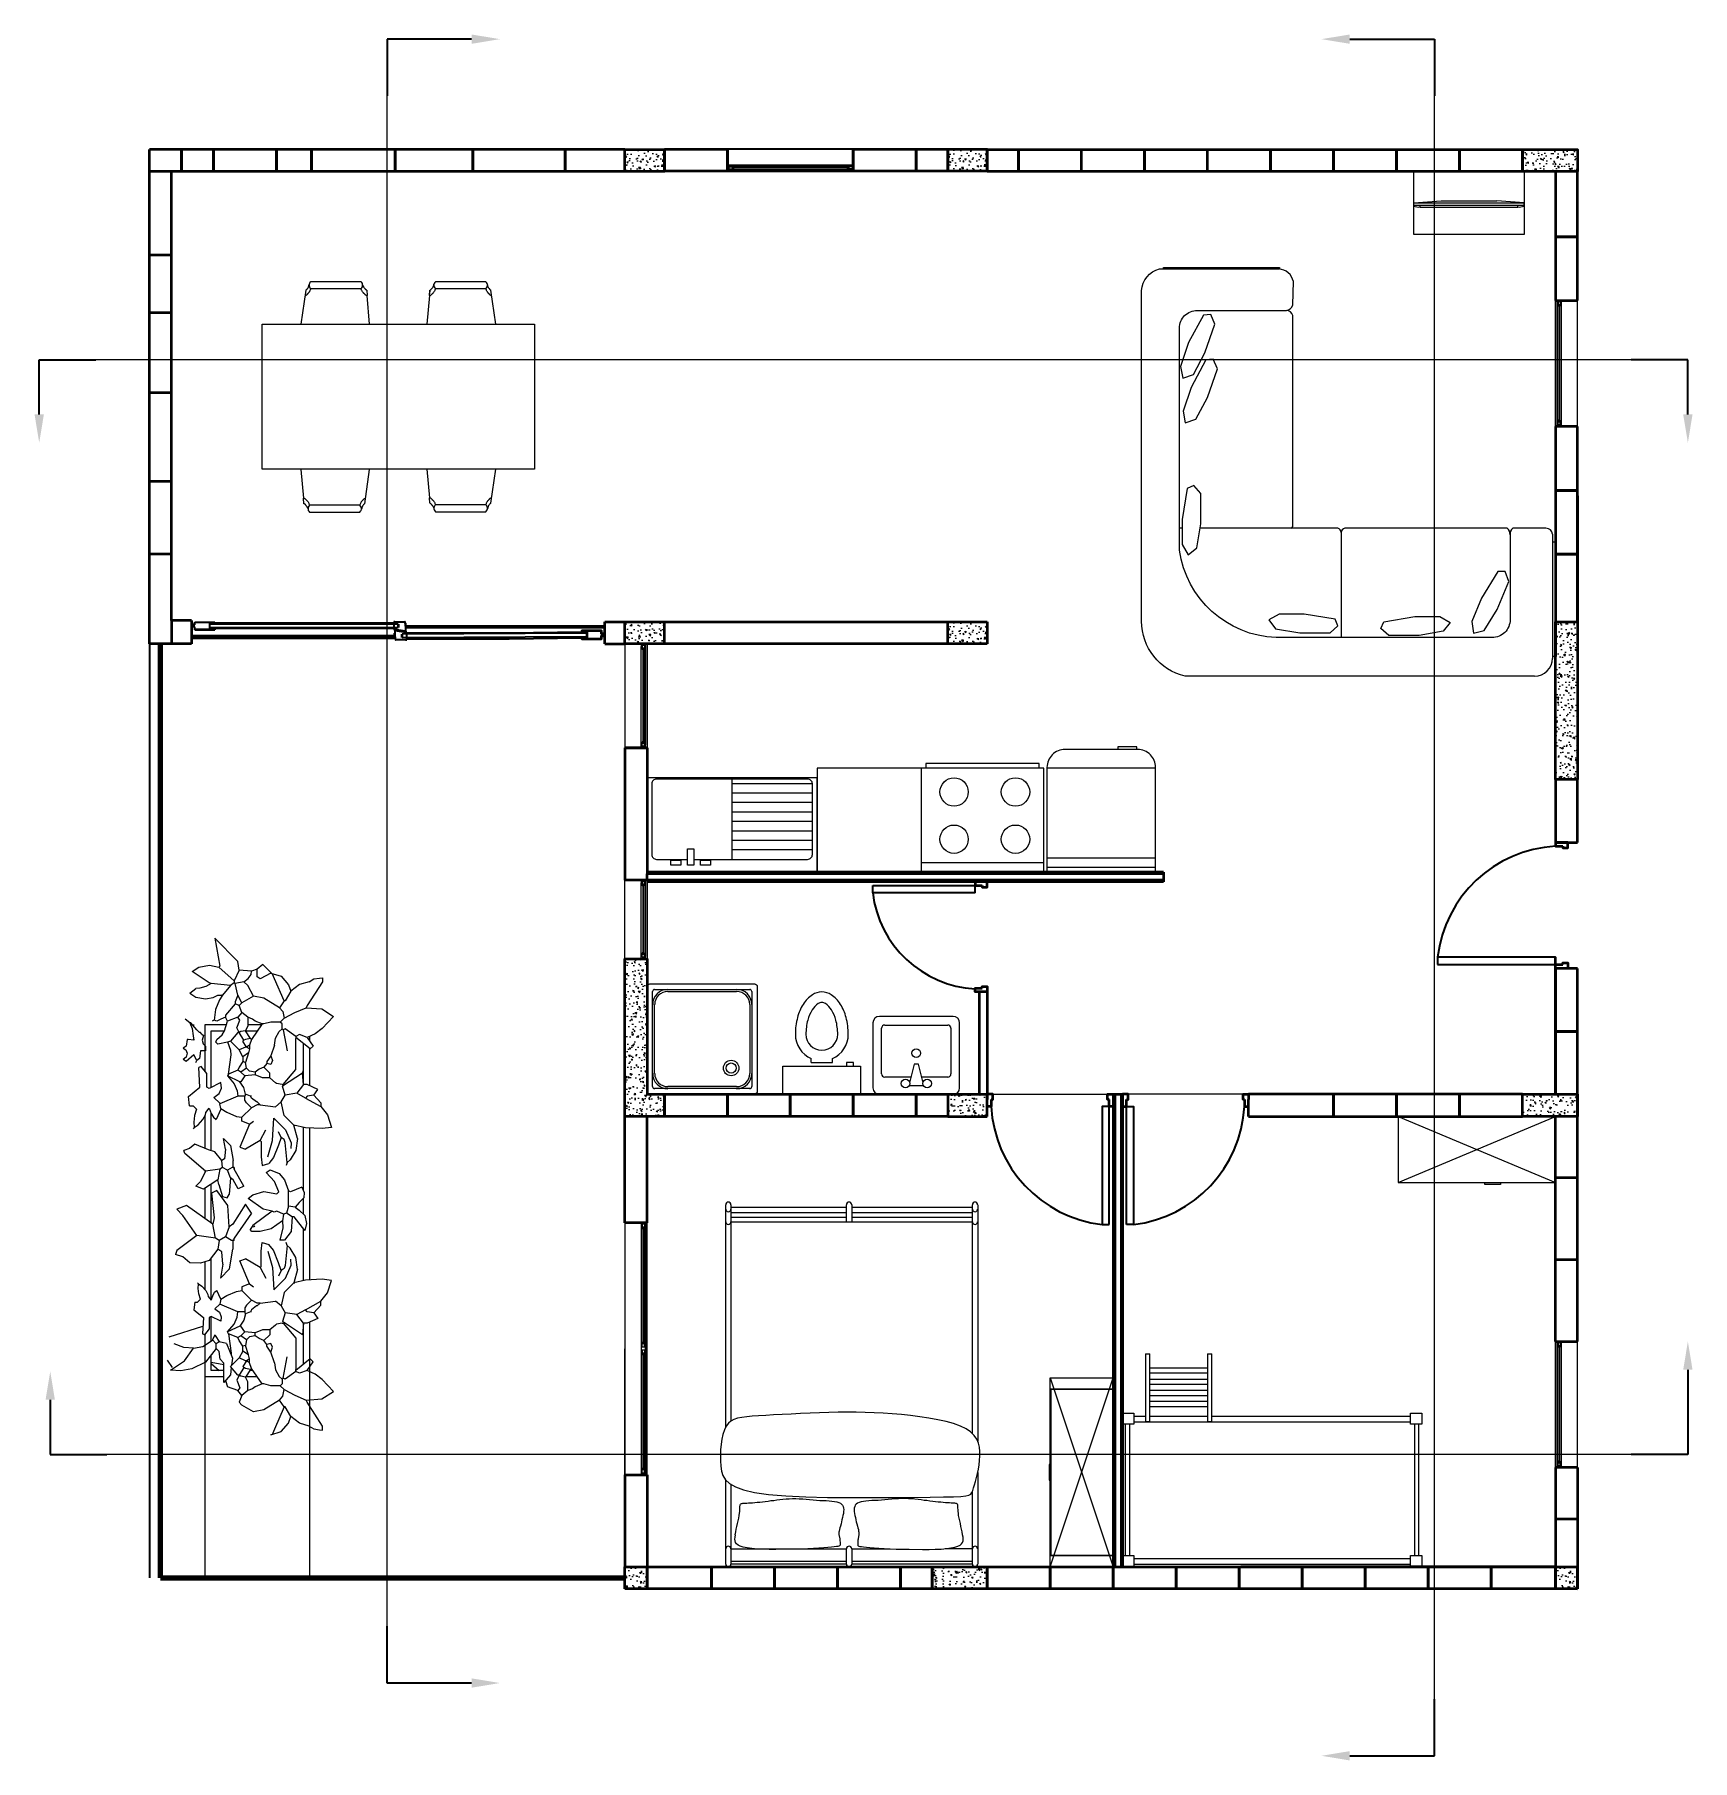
# Model space of a CAD drawing. Header units: inches. Extents: x 15 to 6535, y 214 to 4594.
# Drawn here: x 317.67 to 328.2, y 230.59 to 241.55 of the extents above; entities that cross this region are included whole.
import ezdxf
from ezdxf import colors
from ezdxf.entities.mleader import LeaderData, LeaderLine
from ezdxf.math import Vec2, Vec3

# ---------------------------------------------------------------- set-up
doc = ezdxf.new("R2010")
doc.units = ezdxf.units.IN
doc.header["$MEASUREMENT"] = 0
for name, color, linetype, lineweight in [('A-DOOR-FULL', 4, 'Continuous', 25), ('A-FLOR-FTPT', 6, 'Continuous', 70), ('A-FLOR-PATT', 8, 'Continuous', 18), ('A-FURN', 8, 'Continuous', 18), ('A-GLAZ-FULL', 4, 'Continuous', 18), ('A-WALL-FULL', 7, 'Continuous', 35), ('linee di sezione', 3, 'Continuous', 13), ('PROIEZIONI', 145, 'Continuous', 13), ('VEGETAZIONE', 94, 'Continuous', 13)]:
    doc.layers.add(name, color=color, linetype=linetype, lineweight=lineweight)
for name, color, linetype in [('INFISSI_finissimi', 250, 'Continuous'), ('INFISSI_montanti', 30, 'Continuous'), ('INFISSI_vetro', 161, 'Continuous'), ('Layer1', 7, 'Continuous'), ('MURATURE', 5, 'Continuous')]:
    doc.layers.add(name, color=color, linetype=linetype)
doc.styles.add('ARCH', font='txt')
doc.styles.get("Standard").update_dxf_attribs({"font": 'Arial.ttf'})
pattern_1 = [(140, (240.3158, 256.09338), (0.00796954, 0.091092334), [0.009525, -0.104775]), (85, (240.3158, 256.09338), (-0.09552832, -0.01762141), [0.00762, -0.08382]), (190.451, (240.31646, 256.10097), (-0.08755834, 0.07347125), [0.008095, -0.089045]), (136.1842, (240.2904, 256.09338), (0.02102116, 0.13553952), [0.0142875, -0.1571625]), (186.6356, (240.29215, 256.10467), (-0.12371278, 0.11870212), [0.0121425, -0.1335675]), (81.184, (240.2904, 256.09338), (-0.12371256, 0.1187023), [0.01143, -0.12573]), (111, (240.29675, 256.10608), (0.05113276, 0.07580744), [0.009525, -0.104775]), (56, (240.29675, 256.10608), (-0.09209398, 0.03090101), [0.00762, -0.08382]), (161.4514, (240.30101, 256.11239), (-0.04096143, 0.106708245), [0.008095, -0.089045]), (127.5, (240.315797, 256.093377), (-0.04227752, 0.001544302), [0, -0.082804, 0, -0.08509, 0, -0.0841375]), (97.5, (240.315797, 256.093377), (-0.050090287, 0.033409831), [0, -0.048514, 0, -0.080899, 0, -0.0320675]), (57.5, (240.315797, 256.065056), (0.002864372, 0.067795298), [0, -0.03175, 0, -0.09906, 0, -0.131445]), (47.5, (240.3158, 256.052356), (-0.012713246, 0.07406459), [0, -0.041275, 0, -0.065786, 0, -0.093345])]

# ---------------------------------------------------------------- blocks, each defined once
blk = doc.blocks.new('15PTOI09')
for p, q in [((0, 11), (8, 11)), ((0, -11), (0, 11)), ((8, 11), (8, -11)), ((9, 3), (10.126136, 3)), ((9, 3), (9, -3)), ((9, -3), (10.126136, -3)), ((9, -7), (8, -7)), ((8, -9), (9, -9)), ((9, -9), (9, -7)), ((8, -11), (0, -11))]:
    blk.add_line(p, q)
for points in [[(17, -7.5, 0.063415), (21.795427, -6.889337, 0.076468), (25.485281, -5.303301, 0.107136), (28.197945, -2.662065, 0.147373), (29, 0, 0.147373), (28.197945, 2.662065, 0.107136), (25.485281, 5.303301, 0.076468), (21.795427, 6.889337, 0.063415), (17, 7.5, 0.063415)], [(17, -4.5, 0.063415), (21.043563, -3.985082, 0.076468), (23.895285, -2.759306, 0.107136), (25.697274, -1.004766, 0.147373), (26, 0, 0.147373), (25.697274, 1.004766, 0.107136), (23.895285, 2.759306, 0.076468), (21.043563, 3.985082, 0.063415), (17, 4.5, 0.063415)]]:
    blk.add_lwpolyline(points, format="xyb")
for radius, start, end in [(7.5, 90, 156.421822), (4.5, 90, 270), (7.5, 203.578178, 270)]:
    blk.add_arc((17, 0), radius, start, end)
at = {"style": 'ARCH'}
for tag, p, flags in [('ITEM', (0, -21), 3), ('ROOM_NUMBER', (0, -30), 1)]:
    blk.add_attdef(tag, p, '', height=6, dxfattribs=dict(at, flags=flags))
blk = doc.blocks.new('15PLAV06')
for p, q in [((0, 8.5), (0, -8.5)), ((16.5, 10), (1.5, 10)), ((4.75, 8), (15.25, 8)), ((18, -8.5), (18, 8.5)), ((4, 1.25), (4, 7.25)), ((16, 7.25), (16, -7.25)), ((2, -1.5), (2, 1.5)), ((7, 0.5), (3, 1.5)), ((7, -0.5), (7, 0.5)), ((3, -1.5), (7, -0.5)), ((4, -7.25), (4, -1.25)), ((1.5, -10), (16.5, -10)), ((15.25, -8), (4.75, -8))]:
    blk.add_line(p, q)
for centre in [(2.5, 2.5), (9.5, 0), (2.5, -2.5)]:
    blk.add_circle(centre, 1)
for centre, radius, start, end in [((1.5, 8.5), 1.5, 90, 180), ((4.75, 7.25), 0.75, 90, 180), ((15.25, 7.25), 0.75, 0, 90), ((16.5, 8.5), 1.5, 0, 90), ((4.75, -7.25), 0.75, 180, 270), ((15.25, -7.25), 0.75, 270, 0), ((1.5, -8.5), 1.5, 180, 270), ((16.5, -8.5), 1.5, 270, 0)]:
    blk.add_arc(centre, radius, start, end)
at = {"style": 'ARCH'}
for tag, p, flags in [('ITEM', (0, -20), 3), ('ROOM_NUMBER', (0, -29), 1)]:
    blk.add_attdef(tag, p, '', height=6, dxfattribs=dict(at, flags=flags))
blk = doc.blocks.new('A$C5FE72602')
for p, q in [((-114.1, 193.6), (-37.5, 193.6)), ((-114.1, 191.9), (-37.5, 191.9)), ((-34.1, 193.6), (39.2, 193.6)), ((-34.1, 191.9), (39.2, 191.9)), ((-96.9, 183.6), (-114.1, 183.6)), ((-37.5, 183.7), (-61.6, 183.7)), ((39.2, 183.8), (-34.1, 183.7)), ((-114.1, 106.3), (-114.1, -23.9)), ((39.2, -23.9), (-114.1, -23.9)), ((-114.1, -26.6), (-37.5, -26.6)), ((-114.1, -29.6), (-37.6, -29.6)), ((-34.3, -29.6), (39.1, -29.6)), ((-34.1, -26.6), (39.2, -26.6)), ((-114.1, -33), (-37.5, -33)), ((-34.1, -33), (39.2, -33))]:
    blk.add_line(p, q)
for points in [[(-117.5, 135.3), (-117.5, 193.6)], [(-114.1, 193.6), (-114.1, 147.2)], [(-37.5, 183.8), (-37.5, 193.6)], [(-34.1, 193.6), (-34.1, 183.8)], [(39.2, 142.9), (39.2, 193.6)], [(42.5, 193.6), (42.5, 140.1)], [(-82.4, 184.2), (-86.6, 184.2), (-90.5, 184), (-94.2, 183.9), (-97.6, 183.6), (-100.5, 183.2), (-103, 182.8), (-104.9, 182.2), (-106.3, 181.5), (-107.3, 180.7), (-107.9, 179.8), (-108.2, 178.8), (-108.3, 177.6), (-108.2, 176.3), (-107.9, 174.8)], [(-107.9, 174.8), (-107.6, 173.1), (-107.2, 171.4), (-106.8, 169.6), (-106.5, 167.8), (-106.1, 166), (-105.7, 164.3), (-105.4, 162.7), (-105.2, 161.2), (-105.1, 160), (-105, 158.9), (-104.9, 158), (-104.9, 157.3), (-104.9, 156.7), (-104.8, 156.2), (-104.8, 155.8), (-104.6, 155.5), (-104.3, 155.3), (-104, 155.1), (-103.6, 155), (-103, 154.9), (-102.3, 154.8), (-101.5, 154.8), (-100.6, 154.7), (-99.5, 154.6), (-98.3, 154.6), (-97, 154.5), (-95.5, 154.4), (-94, 154.2), (-92.3, 154.1), (-90.6, 153.9), (-88.9, 153.7), (-87.1, 153.5), (-85.2, 153.2), (-83.4, 153), (-81.5, 152.7), (-79.6, 152.5), (-77.6, 152.3), (-75.6, 152.1), (-73.6, 152), (-71.5, 151.9), (-69.4, 151.9), (-67.3, 152), (-65.1, 152.1), (-62.9, 152.3), (-60.7, 152.5), (-58.5, 152.6), (-56.4, 152.8), (-54.2, 153), (-52.2, 153.1), (-50.2, 153.2), (-48.3, 153.3), (-46.5, 153.5), (-44.9, 153.7), (-43.4, 153.9), (-42.2, 154.3), (-41.1, 154.8), (-40.3, 155.4), (-39.7, 156.1), (-39.4, 156.9), (-39.1, 157.9), (-39.1, 158.9), (-39.1, 160.1), (-39.3, 161.3), (-39.5, 162.6), (-39.8, 163.9), (-40.1, 165.3), (-40.4, 166.6), (-40.8, 168), (-41.1, 169.3), (-41.4, 170.5), (-41.7, 171.6), (-41.9, 172.5), (-42, 173.3), (-42.1, 173.9), (-42.1, 174.5), (-42, 174.9), (-42, 175.3), (-41.9, 175.7), (-41.8, 176.1), (-41.7, 176.5), (-41.6, 177), (-41.5, 177.6), (-41.4, 178.2), (-41.4, 178.8), (-41.3, 179.5), (-41.3, 180), (-41.3, 180.6), (-41.3, 181), (-41.3, 181.4), (-41.4, 181.7), (-41.6, 181.9), (-42, 182.1), (-42.7, 182.3), (-43.7, 182.4), (-45, 182.5), (-46.8, 182.7), (-49, 182.9), (-51.7, 183.1), (-54.8, 183.3), (-58.2, 183.5), (-61.8, 183.7), (-65.7, 183.9), (-69.8, 184), (-74, 184.1), (-82.4, 184.2)], [(36.5, 174.8), (36.2, 173.1), (35.8, 171.4), (35.4, 169.6), (35, 167.8), (34.6, 166), (34.3, 164.3), (34, 162.7), (33.8, 161.2), (33.6, 160), (33.5, 158.9), (33.5, 158), (33.5, 157.3), (33.5, 156.7), (33.4, 156.2), (33.3, 155.8), (33.2, 155.5), (32.9, 155.3), (32.6, 155.1), (32.1, 155), (31.6, 154.9), (30.9, 154.8), (30.1, 154.8), (29.2, 154.7), (28.1, 154.6), (26.9, 154.6), (25.5, 154.5), (24.1, 154.4), (22.5, 154.2), (20.9, 154.1), (19.2, 153.9), (17.4, 153.7), (15.6, 153.5), (13.8, 153.2), (11.9, 153), (10.1, 152.7), (8.1, 152.5), (6.2, 152.3), (4.2, 152.1), (2.2, 152), (0.1, 151.9), (-2, 151.9), (-4.2, 152), (-6.4, 152.1), (-8.5, 152.3), (-10.7, 152.5), (-12.9, 152.6), (-15.1, 152.8), (-17.2, 153), (-19.3, 153.1), (-21.2, 153.2), (-23.1, 153.3), (-24.9, 153.5), (-26.5, 153.7), (-28, 153.9), (-29.3, 154.3), (-30.3, 154.8), (-31.1, 155.4), (-31.7, 156.1), (-32.1, 156.9), (-32.3, 157.9), (-32.4, 158.9), (-32.3, 160.1), (-32.2, 161.3), (-31.9, 162.6), (-31.7, 163.9), (-31.3, 165.3), (-31, 166.6), (-30.7, 168), (-30.3, 169.3), (-30, 170.5), (-29.8, 171.6), (-29.6, 172.5), (-29.4, 173.3), (-29.4, 173.9), (-29.4, 174.5), (-29.4, 174.9), (-29.5, 175.3), (-29.6, 175.7), (-29.7, 176.1), (-29.8, 176.5), (-29.9, 177), (-29.9, 177.6), (-30, 178.2), (-30, 178.8), (-30.1, 179.5), (-30.1, 180), (-30.1, 180.6), (-30.1, 181), (-30.1, 181.4), (-30, 181.7), (-29.8, 181.9), (-29.4, 182.1), (-28.7, 182.3), (-27.8, 182.4), (-26.4, 182.5), (-24.7, 182.7), (-22.4, 182.9), (-19.7, 183.1), (-16.7, 183.3), (-13.3, 183.5), (-9.6, 183.7), (-5.7, 183.9), (-1.6, 184), (2.6, 184.1), (11, 184.2)], [(10.8, 184.2), (14.9, 184.2), (18.9, 184), (22.6, 183.9), (26, 183.6), (28.9, 183.2), (31.4, 182.8), (33.3, 182.2), (34.7, 181.5), (35.7, 180.7), (36.3, 179.8), (36.6, 178.8), (36.7, 177.6), (36.6, 176.3), (36.3, 174.8)], [(-117.5, -34.7), (-117.5, 115.5)], [(-114.1, 110.7), (-114.1, -34.7)], [(39.2, -34.7), (39.2, 102.7)], [(42.5, 106.7), (42.5, -34.7)], [(-37.5, -34.7), (-37.5, -23.9)], [(-34.1, -23.9), (-34.1, -34.7)]]:
    blk.add_lwpolyline(points)
blk.add_lwpolyline([(-118.7, 127.7), (-118.9, 124.8), (-118.9, 122), (-118.6, 119.3), (-118, 116.7), (-116.9, 114.2), (-115.2, 111.8), (-113, 109.6), (-110.1, 107.6), (-106.5, 105.8), (-102.2, 104.3), (-97.4, 102.9), (-92.1, 101.8), (-86.5, 100.8), (-80.8, 99.9), (-74.9, 99.2), (-69, 98.6), (-63.2, 98.1), (-57.4, 97.7), (-51.8, 97.4), (-46.1, 97.2), (-40.4, 97.1), (-34.7, 97.1), (-28.9, 97.1), (-23, 97.2), (-17, 97.4), (-11, 97.6), (-4.9, 97.9), (1, 98.2), (6.7, 98.5), (12.1, 98.8), (17.1, 99.1), (21.7, 99.4), (25.7, 99.6), (29.2, 99.9), (32.3, 100.3), (35, 100.8), (37.3, 101.6), (39.2, 102.7), (40.8, 104.1), (42.2, 106), (43.3, 108.3), (44.3, 111.1), (45, 114.1), (45.5, 117.4), (45.8, 120.9), (45.9, 124.4), (45.9, 127.9), (45.6, 131.2), (45.2, 134.4), (44.3, 137.3), (42.7, 140), (40.1, 142.4), (36.4, 144.5), (31.2, 146.4), (24.2, 148), (15.3, 149.2), (4.3, 150.1), (-8.4, 150.7), (-22.2, 151.1), (-36.5, 151.3), (-50.8, 151.3), (-64.4, 151.2), (-76.8, 151.1), (-87.4, 151), (-95.8, 150.8), (-102.1, 150.7), (-106.7, 150.5), (-109.9, 150.2), (-111.9, 149.7), (-113.1, 149), (-113.8, 148), (-114.3, 146.8), (-114.8, 145.1), (-115.4, 143.2), (-116.1, 141), (-116.7, 138.6), (-117.3, 136), (-117.9, 133.3), (-118.4, 130.5)], close=True)
for centre, start, end in [((-115.8, 193.6), 0, 180), ((-35.8, 193.6), 0, 180), ((40.9, 193.6), 0, 180), ((-115.8, 183.8), 180, 0), ((-35.8, 183.8), 180, 0), ((40.9, 183.8), 180, 0), ((-115.8, -23.9), 0, 180), ((-115.8, -31.9), 0, 180), ((40.9, -23.9), 0, 180), ((40.9, -31.9), 0, 180), ((-115.8, -34.7), 180, 0), ((-35.8, -34.7), 180, 0), ((40.9, -34.7), 180, 0)]:
    blk.add_arc(centre, 1.66, start, end)

msp = doc.modelspace()

# ---------------------------------------------------------------- hatches: boundary and pattern name
at = {"layer": 'A-FLOR-PATT'}
h = msp.add_hatch(dxfattribs=at)
h.set_pattern_fill('AR-CONC', color=256, scale=0.0005, angle=90, style=0)
h.set_pattern_definition([(140, (238.2658, 259.08838), (0.00796954, 0.091092334), [0.009525, -0.104775]), (85, (238.2658, 259.08838), (-0.09552832, -0.01762141), [0.00762, -0.08382]), (190.451, (238.26646, 259.09597), (-0.08755834, 0.07347125), [0.008095, -0.089045]), (136.1842, (238.2404, 259.08838), (0.02102116, 0.13553952), [0.0142875, -0.1571625]), (186.6356, (238.24215, 259.09967), (-0.12371278, 0.11870212), [0.0121425, -0.1335675]), (81.184, (238.2404, 259.08838), (-0.12371256, 0.1187023), [0.01143, -0.12573]), (111, (238.24675, 259.10108), (0.05113276, 0.07580744), [0.009525, -0.104775]), (56, (238.24675, 259.10108), (-0.09209398, 0.03090101), [0.00762, -0.08382]), (161.4514, (238.25101, 259.10739), (-0.04096143, 0.106708245), [0.008095, -0.089045]), (127.5, (238.265797, 259.088377), (-0.04227752, 0.001544302), [0, -0.082804, 0, -0.08509, 0, -0.0841375]), (97.5, (238.265797, 259.088377), (-0.050090287, 0.033409831), [0, -0.048514, 0, -0.080899, 0, -0.0320675]), (57.5, (238.265797, 259.060056), (0.002864372, 0.067795298), [0, -0.03175, 0, -0.09906, 0, -0.131445]), (47.5, (238.2658, 259.047356), (-0.012713246, 0.07406459), [0, -0.041275, 0, -0.065786, 0, -0.093345])])
h.paths.add_polyline_path([(321.417, 240.819), (321.417, 240.679), (321.667, 240.679), (321.667, 240.819)])
h = msp.add_hatch(dxfattribs=at)
h.set_pattern_fill('AR-CONC', color=256, scale=0.0005, angle=90, style=0)
h.set_pattern_definition([(140, (240.3158, 259.08927), (0.00796954, 0.091092334), [0.009525, -0.104775]), (85, (240.3158, 259.08927), (-0.09552832, -0.01762141), [0.00762, -0.08382]), (190.451, (240.31646, 259.09686), (-0.08755834, 0.07347125), [0.008095, -0.089045]), (136.1842, (240.2904, 259.08927), (0.02102116, 0.13553952), [0.0142875, -0.1571625]), (186.6356, (240.29215, 259.10057), (-0.12371278, 0.11870212), [0.0121425, -0.1335675]), (81.184, (240.2904, 259.08927), (-0.12371256, 0.1187023), [0.01143, -0.12573]), (111, (240.29675, 259.10197), (0.05113276, 0.07580744), [0.009525, -0.104775]), (56, (240.29675, 259.10197), (-0.09209398, 0.03090101), [0.00762, -0.08382]), (161.4514, (240.30101, 259.10829), (-0.04096143, 0.106708245), [0.008095, -0.089045]), (127.5, (240.315797, 259.089272), (-0.04227752, 0.001544302), [0, -0.082804, 0, -0.08509, 0, -0.0841375]), (97.5, (240.315797, 259.08927), (-0.050090287, 0.033409831), [0, -0.048514, 0, -0.080899, 0, -0.0320675]), (57.5, (240.315797, 259.06095), (0.002864372, 0.067795298), [0, -0.03175, 0, -0.09906, 0, -0.131445]), (47.5, (240.3158, 259.04825), (-0.012713246, 0.07406459), [0, -0.041275, 0, -0.065786, 0, -0.093345])])
h.paths.add_polyline_path([(323.467, 240.82), (323.467, 240.68), (323.717, 240.68), (323.717, 240.82)])
h = msp.add_hatch(dxfattribs=at)
h.set_pattern_fill('AR-CONC', color=256, scale=0.0005, angle=90, style=0)
h.set_pattern_definition([(140, (240.3158, 274.09338), (0.00796954, 0.091092334), [0.009525, -0.104775]), (85, (240.3158, 274.09338), (-0.09552832, -0.01762141), [0.00762, -0.08382]), (190.451, (240.31646, 274.10097), (-0.08755834, 0.07347125), [0.008095, -0.089045]), (136.1842, (240.2904, 274.09338), (0.02102116, 0.13553952), [0.0142875, -0.1571625]), (186.6356, (240.29215, 274.10467), (-0.12371278, 0.11870212), [0.0121425, -0.1335675]), (81.184, (240.2904, 274.09338), (-0.12371256, 0.1187023), [0.01143, -0.12573]), (111, (240.29675, 274.10608), (0.05113276, 0.07580744), [0.009525, -0.104775]), (56, (240.29675, 274.10608), (-0.09209398, 0.03090101), [0.00762, -0.08382]), (161.4514, (240.30101, 274.11239), (-0.04096143, 0.106708245), [0.008095, -0.089045]), (127.5, (240.315797, 274.093377), (-0.04227752, 0.001544302), [0, -0.082804, 0, -0.08509, 0, -0.0841375]), (97.5, (240.315797, 274.093377), (-0.050090287, 0.033409831), [0, -0.048514, 0, -0.080899, 0, -0.0320675]), (57.5, (240.315797, 274.065056), (0.002864372, 0.067795298), [0, -0.03175, 0, -0.09906, 0, -0.131445]), (47.5, (240.3158, 274.052356), (-0.012713246, 0.07406459), [0, -0.041275, 0, -0.065786, 0, -0.093345])])
h.paths.add_polyline_path([(327.467, 240.679), (327.467, 240.819), (327.117, 240.819), (327.117, 240.679)])
for points in [[(322.083, 240.69), (322.083, 240.692), (322.069, 240.692), (322.069, 240.713), (322.083, 240.713), (322.083, 240.716), (322.067, 240.716), (322.067, 240.69)], [(322.85, 240.69), (322.85, 240.692), (322.864, 240.692), (322.864, 240.713), (322.85, 240.713), (322.85, 240.716), (322.867, 240.716), (322.867, 240.69)], [(327.363, 239.842), (327.36, 239.842), (327.36, 239.856), (327.339, 239.856), (327.339, 239.842), (327.337, 239.842), (327.337, 239.859), (327.363, 239.859)], [(327.363, 239.075), (327.36, 239.075), (327.36, 239.061), (327.339, 239.061), (327.339, 239.075), (327.337, 239.075), (327.337, 239.059), (327.363, 239.059)], [(321.544, 237.676), (321.544, 237.662), (321.547, 237.662), (321.547, 237.679), (321.52, 237.679), (321.52, 237.676)], [(321.544, 237.021), (321.544, 237.035), (321.547, 237.035), (321.547, 237.019), (321.52, 237.019), (321.52, 237.021)], [(321.544, 236.176), (321.544, 236.162), (321.547, 236.162), (321.547, 236.179), (321.52, 236.179), (321.52, 236.176)], [(321.544, 235.681), (321.544, 235.695), (321.547, 235.695), (321.547, 235.679), (321.52, 235.679), (321.52, 235.681)], [(321.52, 233.987), (321.523, 233.987), (321.523, 234.001), (321.544, 234.001), (321.544, 233.987), (321.547, 233.987), (321.547, 234.004), (321.52, 234.004)], [(327.363, 233.232), (327.36, 233.232), (327.36, 233.246), (327.339, 233.246), (327.339, 233.232), (327.337, 233.232), (327.337, 233.249), (327.363, 233.249)], [(327.363, 232.465), (327.36, 232.465), (327.36, 232.451), (327.339, 232.451), (327.339, 232.465), (327.337, 232.465), (327.337, 232.449), (327.363, 232.449)], [(321.52, 232.421), (321.523, 232.421), (321.523, 232.406), (321.544, 232.406), (321.544, 232.421), (321.547, 232.421), (321.547, 232.404), (321.52, 232.404)]]:
    msp.add_hatch(color=256, dxfattribs=at).paths.add_polyline_path(points)
h = msp.add_hatch(dxfattribs=at)
h.set_pattern_fill('AR-CONC', color=256, scale=0.0005, angle=90, style=0)
h.set_pattern_definition([(140, (240.3158, 256.08838), (0.00796954, 0.091092334), [0.009525, -0.104775]), (85, (240.3158, 256.08838), (-0.09552832, -0.01762141), [0.00762, -0.08382]), (190.451, (240.31646, 256.09597), (-0.08755834, 0.07347125), [0.008095, -0.089045]), (136.1842, (240.2904, 256.08838), (0.02102116, 0.13553952), [0.0142875, -0.1571625]), (186.6356, (240.29215, 256.09967), (-0.12371278, 0.11870212), [0.0121425, -0.1335675]), (81.184, (240.2904, 256.08838), (-0.12371256, 0.1187023), [0.01143, -0.12573]), (111, (240.29675, 256.10108), (0.05113276, 0.07580744), [0.009525, -0.104775]), (56, (240.29675, 256.10108), (-0.09209398, 0.03090101), [0.00762, -0.08382]), (161.4514, (240.30101, 256.10739), (-0.04096143, 0.10670825), [0.008095, -0.089045]), (127.5, (240.315797, 256.088377), (-0.04227752, 0.001544302), [0, -0.082804, 0, -0.08509, 0, -0.0841375]), (97.5, (240.315797, 256.088377), (-0.050090287, 0.033409831), [0, -0.048514, 0, -0.080899, 0, -0.0320675]), (57.5, (240.315797, 256.060056), (0.002864372, 0.067795298), [0, -0.03175, 0, -0.09906, 0, -0.131445]), (47.5, (240.3158, 256.047356), (-0.012713246, 0.07406459), [0, -0.041275, 0, -0.065786, 0, -0.093345])])
h.paths.add_polyline_path([(321.417, 237.819), (321.417, 237.679), (321.667, 237.679), (321.667, 237.819)])
h = msp.add_hatch(dxfattribs=at)
h.set_pattern_fill('AR-CONC', color=256, scale=0.0005, angle=90, style=0)
h.set_pattern_definition([(140, (240.3158, 256.08838), (0.00796954, 0.091092334), [0.009525, -0.104775]), (85, (240.3158, 256.08838), (-0.09552832, -0.01762141), [0.00762, -0.08382]), (190.451, (240.31646, 256.09597), (-0.08755834, 0.07347125), [0.008095, -0.089045]), (136.1842, (240.2904, 256.08838), (0.02102116, 0.13553952), [0.0142875, -0.1571625]), (186.6356, (240.29215, 256.09967), (-0.12371278, 0.11870212), [0.0121425, -0.1335675]), (81.184, (240.2904, 256.08838), (-0.12371256, 0.1187023), [0.01143, -0.12573]), (111, (240.29675, 256.10108), (0.05113276, 0.07580744), [0.009525, -0.104775]), (56, (240.29675, 256.10108), (-0.09209398, 0.03090101), [0.00762, -0.08382]), (161.4514, (240.30101, 256.10739), (-0.04096143, 0.106708245), [0.008095, -0.089045]), (127.5, (240.315797, 256.088377), (-0.04227752, 0.001544302), [0, -0.082804, 0, -0.08509, 0, -0.0841375]), (97.5, (240.315797, 256.088377), (-0.050090287, 0.033409831), [0, -0.048514, 0, -0.080899, 0, -0.0320675]), (57.5, (240.315797, 256.060056), (0.002864372, 0.067795298), [0, -0.03175, 0, -0.09906, 0, -0.131445]), (47.5, (240.3158, 256.047356), (-0.012713246, 0.07406459), [0, -0.041275, 0, -0.065786, 0, -0.093345])])
h.paths.add_polyline_path([(323.467, 237.819), (323.467, 237.679), (323.717, 237.679), (323.717, 237.819)])
h = msp.add_hatch(dxfattribs=at)
h.set_pattern_fill('AR-CONC', color=256, scale=0.0005, angle=90, style=0)
h.set_pattern_definition([(140, (240.3158, 256.08338), (0.00796954, 0.091092334), [0.009525, -0.104775]), (85, (240.3158, 256.08338), (-0.09552832, -0.01762141), [0.00762, -0.08382]), (190.451, (240.31646, 256.09097), (-0.08755834, 0.07347125), [0.008095, -0.089045]), (136.1842, (240.2904, 256.08338), (0.02102116, 0.13553952), [0.0142875, -0.1571625]), (186.6356, (240.29215, 256.09467), (-0.12371278, 0.11870212), [0.0121425, -0.1335675]), (81.184, (240.2904, 256.08338), (-0.12371256, 0.1187023), [0.01143, -0.12573]), (111, (240.29675, 256.09608), (0.05113276, 0.07580744), [0.009525, -0.104775]), (56, (240.29675, 256.09608), (-0.09209398, 0.03090101), [0.00762, -0.08382]), (161.4514, (240.30101, 256.10239), (-0.04096143, 0.106708245), [0.008095, -0.089045]), (127.5, (240.315797, 256.083377), (-0.04227752, 0.001544302), [0, -0.082804, 0, -0.08509, 0, -0.0841375]), (97.5, (240.315797, 256.083377), (-0.050090287, 0.033409831), [0, -0.048514, 0, -0.080899, 0, -0.0320675]), (57.5, (240.315797, 256.055056), (0.002864372, 0.067795298), [0, -0.03175, 0, -0.09906, 0, -0.131445]), (47.5, (240.3158, 256.042356), (-0.012713246, 0.07406459), [0, -0.041275, 0, -0.065786, 0, -0.093345])])
h.paths.add_polyline_path([(327.327, 236.819), (327.467, 236.819), (327.467, 237.819), (327.327, 237.819)])
h = msp.add_hatch(dxfattribs=at)
h.set_pattern_fill('AR-CONC', color=256, scale=0.0005, angle=90, style=0)
h.set_pattern_definition(pattern_1)
h.paths.add_polyline_path([(321.557, 235.679), (321.417, 235.679), (321.417, 234.679), (321.557, 234.679), (321.667, 234.679), (321.667, 234.819), (321.557, 234.819)])
h = msp.add_hatch(dxfattribs=at)
h.set_pattern_fill('AR-CONC', color=256, scale=0.0005, angle=90, style=0)
h.set_pattern_definition([(220, (240.3158, 207.41422), (0.00796954, -0.091092334), [0.009525, -0.104775]), (275, (240.3158, 207.41422), (-0.09552832, 0.01762141), [0.00762, -0.08382]), (169.549, (240.31646, 207.40663), (-0.08755834, -0.07347125), [0.008095, -0.089045]), (223.8158, (240.2904, 207.41422), (0.02102116, -0.13553952), [0.0142875, -0.1571625]), (173.3644, (240.29215, 207.40292), (-0.12371278, -0.11870212), [0.0121425, -0.1335675]), (278.816, (240.2904, 207.41422), (-0.12371256, -0.1187023), [0.01143, -0.12573]), (249, (240.29675, 207.40152), (0.05113276, -0.07580744), [0.009525, -0.104775]), (304, (240.29675, 207.40152), (-0.09209398, -0.03090101), [0.00762, -0.08382]), (198.5486, (240.30101, 207.3952), (-0.04096143, -0.106708245), [0.008095, -0.089045]), (232.5, (240.315797, 207.414218), (-0.04227752, -0.001544302), [0, -0.082804, 0, -0.08509, 0, -0.0841375]), (262.5, (240.315797, 207.414218), (-0.050090287, -0.033409831), [0, -0.048514, 0, -0.080899, 0, -0.0320675]), (302.5, (240.315797, 207.44254), (0.002864372, -0.067795298), [0, -0.03175, 0, -0.09906, 0, -0.131445]), (312.5, (240.3158, 207.45524), (-0.012713246, -0.07406459), [0, -0.041275, 0, -0.065786, 0, -0.093345])])
h.paths.add_polyline_path([(323.717, 234.819), (323.717, 234.679), (323.467, 234.679), (323.467, 234.819)])
h = msp.add_hatch(dxfattribs=at)
h.set_pattern_fill('AR-CONC', color=256, scale=0.0005, angle=90, style=0)
h.set_pattern_definition(pattern_1)
h.paths.add_polyline_path([(327.117, 234.819), (327.117, 234.679), (327.467, 234.679), (327.467, 234.819)])
h = msp.add_hatch(dxfattribs=at)
h.set_pattern_fill('AR-CONC', color=256, scale=0.0005, angle=90, style=0)
h.set_pattern_definition([(140, (234.4158, 264.28338), (0.00796954, 0.091092334), [0.009525, -0.104775]), (85, (234.4158, 264.28338), (-0.09552832, -0.01762141), [0.00762, -0.08382]), (190.451, (234.41646, 264.29097), (-0.08755834, 0.07347125), [0.008095, -0.089045]), (136.1842, (234.3904, 264.28338), (0.02102116, 0.13553952), [0.0142875, -0.1571625]), (186.6356, (234.39215, 264.29467), (-0.12371278, 0.11870212), [0.0121425, -0.1335675]), (81.184, (234.3904, 264.28338), (-0.12371256, 0.1187023), [0.01143, -0.12573]), (111, (234.39675, 264.29608), (0.05113276, 0.07580744), [0.009525, -0.104775]), (56, (234.39675, 264.29608), (-0.09209398, 0.03090101), [0.00762, -0.08382]), (161.4514, (234.40101, 264.30239), (-0.04096143, 0.106708245), [0.008095, -0.089045]), (127.5, (234.415797, 264.283377), (-0.04227752, 0.001544302), [0, -0.082804, 0, -0.08509, 0, -0.0841375]), (97.5, (234.415797, 264.283377), (-0.050090287, 0.033409831), [0, -0.048514, 0, -0.080899, 0, -0.0320675]), (57.5, (234.415797, 264.255056), (0.002864372, 0.067795298), [0, -0.03175, 0, -0.09906, 0, -0.131445]), (47.5, (234.4158, 264.242356), (-0.012713246, 0.07406459), [0, -0.041275, 0, -0.065786, 0, -0.093345])])
h.paths.add_polyline_path([(321.417, 231.679), (321.557, 231.679), (321.557, 231.819), (321.417, 231.819)])
h = msp.add_hatch(dxfattribs=at)
h.set_pattern_fill('AR-CONC', color=256, scale=0.0005, angle=90, style=0)
h.set_pattern_definition([(140, (240.3158, 265.08338), (0.00796954, 0.091092334), [0.009525, -0.104775]), (85, (240.3158, 265.08338), (-0.09552832, -0.01762141), [0.00762, -0.08382]), (190.451, (240.31646, 265.09097), (-0.08755834, 0.07347125), [0.008095, -0.089045]), (136.1842, (240.2904, 265.08338), (0.02102116, 0.13553952), [0.0142875, -0.1571625]), (186.6356, (240.29215, 265.09467), (-0.12371278, 0.11870212), [0.0121425, -0.1335675]), (81.184, (240.2904, 265.08338), (-0.12371256, 0.1187023), [0.01143, -0.12573]), (111, (240.29675, 265.09608), (0.05113276, 0.07580744), [0.009525, -0.104775]), (56, (240.29675, 265.09608), (-0.09209398, 0.03090101), [0.00762, -0.08382]), (161.4514, (240.30101, 265.10239), (-0.04096143, 0.106708245), [0.008095, -0.089045]), (127.5, (240.315797, 265.083377), (-0.04227752, 0.001544302), [0, -0.082804, 0, -0.08509, 0, -0.0841375]), (97.5, (240.315797, 265.083377), (-0.050090287, 0.033409831), [0, -0.048514, 0, -0.080899, 0, -0.0320675]), (57.5, (240.315797, 265.055056), (0.002864372, 0.067795298), [0, -0.03175, 0, -0.09906, 0, -0.131445]), (47.5, (240.3158, 265.042356), (-0.012713246, 0.07406459), [0, -0.041275, 0, -0.065786, 0, -0.093345])])
h.paths.add_polyline_path([(323.367, 231.819), (323.367, 231.679), (323.717, 231.679), (323.717, 231.819)])
h = msp.add_hatch(dxfattribs=at)
h.set_pattern_fill('AR-CONC', color=256, scale=0.0005, angle=90, style=0)
h.set_pattern_definition([(140, (240.3158, 264.28338), (0.00796954, 0.091092334), [0.009525, -0.104775]), (85, (240.3158, 264.28338), (-0.09552832, -0.01762141), [0.00762, -0.08382]), (190.451, (240.31646, 264.29097), (-0.08755834, 0.07347125), [0.008095, -0.089045]), (136.1842, (240.2904, 264.28338), (0.02102116, 0.13553952), [0.0142875, -0.1571625]), (186.6356, (240.29215, 264.29467), (-0.12371278, 0.11870212), [0.0121425, -0.1335675]), (81.184, (240.2904, 264.28338), (-0.12371256, 0.1187023), [0.01143, -0.12573]), (111, (240.29675, 264.29608), (0.05113276, 0.07580744), [0.009525, -0.104775]), (56, (240.29675, 264.29608), (-0.09209398, 0.03090101), [0.00762, -0.08382]), (161.4514, (240.30101, 264.30239), (-0.04096143, 0.106708245), [0.008095, -0.089045]), (127.5, (240.315797, 264.283377), (-0.04227752, 0.001544302), [0, -0.082804, 0, -0.08509, 0, -0.0841375]), (97.5, (240.315797, 264.283377), (-0.050090287, 0.033409831), [0, -0.048514, 0, -0.080899, 0, -0.0320675]), (57.5, (240.315797, 264.255056), (0.002864372, 0.067795298), [0, -0.03175, 0, -0.09906, 0, -0.131445]), (47.5, (240.3158, 264.242356), (-0.012713246, 0.07406459), [0, -0.041275, 0, -0.065786, 0, -0.093345])])
h.paths.add_polyline_path([(327.327, 231.679), (327.467, 231.679), (327.467, 231.819), (327.327, 231.819)])

# ---------------------------------------------------------------- linework, layer by layer
for p, q in [((318.686, 237.8), (318.686, 237.818)), ((318.8, 237.818), (318.812, 237.818)), ((318.812, 237.811), (318.812, 237.818)), ((319.956, 237.82), (319.948, 237.82)), ((319.948, 237.82), (319.948, 237.771)), ((318.686, 237.787), (318.665, 237.787)), ((318.686, 237.769), (318.686, 237.787)), ((318.779, 237.811), (318.812, 237.811)), ((318.779, 237.776), (318.812, 237.776)), ((318.8, 237.769), (318.812, 237.769)), ((318.812, 237.776), (318.812, 237.769)), ((319.948, 237.771), (319.954, 237.77)), ((320.031, 237.753), (320.025, 237.754)), ((320.031, 237.704), (320.031, 237.753)), ((318.397, 237.679), (318.397, 231.749)), ((320.023, 237.704), (320.031, 237.704))]:
    msp.add_line(p, q)
at = {"layer": 'A-DOOR-FULL'}
for p, q in [((322.99, 236.144), (323.64, 236.144)), ((322.99, 236.099), (322.99, 236.144)), ((323.64, 236.099), (322.99, 236.099)), ((323.64, 236.099), (323.64, 236.144))]:
    msp.add_line(p, q, dxfattribs=at)
for points in [[(326.577, 235.644), (327.327, 235.644), (327.327, 235.689), (326.577, 235.689)], [(324.492, 233.992), (324.492, 234.742), (324.447, 234.742), (324.447, 233.992)], [(324.602, 233.992), (324.602, 234.742), (324.647, 234.742), (324.647, 233.992)]]:
    msp.add_lwpolyline(points, close=True, dxfattribs=at)
for centre, radius, start, end in [((327.37, 235.597), 0.798, 93.0933, 173.3637), ((323.681, 236.183), 0.696, 186.9328, 266.6102), ((324.539, 234.785), 0.798, 183.0933, 263.3637), ((324.554, 234.785), 0.798, 276.6363, 356.9067)]:
    msp.add_arc(centre, radius, start, end, dxfattribs=at)
at = {"layer": 'A-FLOR-FTPT'}
for q in [(318.467, 237.679), (321.417, 231.749)]:
    msp.add_line((318.467, 231.749), q, dxfattribs=at)
at = {"layer": 'A-FURN'}
for p, q in [((326.427, 240.479), (326.6, 240.493)), ((326.427, 240.459), (326.427, 240.479)), ((326.427, 240.479), (327.127, 240.479)), ((326.427, 240.464), (327.127, 240.464)), ((326.466, 240.453), (326.466, 240.464)), ((326.466, 240.453), (327.088, 240.453)), ((326.6, 240.493), (326.953, 240.493)), ((327.127, 240.479), (326.953, 240.493)), ((327.088, 240.453), (327.088, 240.464)), ((327.127, 240.459), (327.127, 240.479)), ((319.39, 239.926), (319.359, 239.709)), ((319.39, 239.926), (319.39, 239.926)), ((319.411, 239.954), (319.413, 239.947)), ((319.413, 239.947), (319.416, 239.941)), ((319.416, 239.941), (319.421, 239.936)), ((319.741, 239.979), (319.421, 239.979)), ((319.421, 239.936), (319.741, 239.936)), ((319.741, 239.936), (319.746, 239.941)), ((319.749, 239.947), (319.751, 239.954)), ((319.752, 239.956), (319.751, 239.961)), ((319.751, 239.954), (319.751, 239.961)), ((319.777, 239.926), (319.776, 239.926)), ((319.777, 239.926), (319.78, 239.891)), ((320.175, 239.891), (320.178, 239.926)), ((320.178, 239.926), (320.176, 239.902)), ((320.178, 239.926), (320.178, 239.926)), ((320.202, 239.956), (320.204, 239.963)), ((320.204, 239.954), (320.205, 239.947)), ((320.205, 239.947), (320.209, 239.941)), ((320.209, 239.941), (320.214, 239.936)), ((320.534, 239.979), (320.214, 239.979)), ((320.214, 239.936), (320.534, 239.936)), ((320.534, 239.936), (320.538, 239.941)), ((320.542, 239.947), (320.544, 239.954)), ((320.596, 239.709), (320.565, 239.926)), ((320.565, 239.926), (320.565, 239.926)), ((319.795, 239.709), (319.78, 239.891)), ((320.175, 239.891), (320.159, 239.709)), ((327.327, 239.059), (327.327, 239.859)), ((327.467, 239.059), (327.467, 239.859)), ((319.359, 238.786), (319.375, 238.604)), ((319.765, 238.569), (319.795, 238.786)), ((320.159, 238.788), (320.175, 238.607)), ((320.565, 238.572), (320.596, 238.788)), ((319.378, 238.569), (319.375, 238.604)), ((320.178, 238.572), (320.175, 238.607)), ((319.378, 238.569), (319.378, 238.569)), ((319.402, 238.539), (319.404, 238.534)), ((319.405, 238.548), (319.404, 238.541)), ((319.404, 238.541), (319.404, 238.534)), ((319.414, 238.559), (319.409, 238.554)), ((319.733, 238.559), (319.414, 238.559)), ((319.414, 238.516), (319.733, 238.516)), ((319.738, 238.554), (319.733, 238.559)), ((319.742, 238.548), (319.738, 238.554)), ((319.743, 238.541), (319.742, 238.548)), ((319.765, 238.569), (319.765, 238.569)), ((320.178, 238.572), (320.178, 238.572)), ((320.202, 238.542), (320.204, 238.537)), ((320.205, 238.55), (320.204, 238.544)), ((320.204, 238.544), (320.204, 238.537)), ((320.214, 238.562), (320.209, 238.557)), ((320.534, 238.562), (320.214, 238.562)), ((320.214, 238.518), (320.534, 238.518)), ((320.538, 238.557), (320.534, 238.562)), ((320.542, 238.55), (320.538, 238.557)), ((320.544, 238.544), (320.542, 238.55)), ((320.565, 238.572), (320.565, 238.572)), ((324.955, 238.413), (324.938, 238.413)), ((327.038, 238.381), (327.038, 237.833)), ((327.266, 238.414), (327.056, 238.414)), ((327.309, 237.587), (327.309, 238.376)), ((321.417, 237.679), (321.417, 237.019)), ((321.557, 237.679), (321.557, 237.019)), ((322.637, 236.229), (321.557, 236.229)), ((321.557, 236.179), (321.557, 235.679)), ((322.637, 236.229), (323.297, 236.229)), ((324.077, 236.229), (323.297, 236.229)), ((324.097, 236.229), (324.787, 236.229)), ((323.64, 236.144), (323.64, 236.099)), ((321.592, 234.868), (321.592, 235.472)), ((321.605, 235.485), (322.209, 235.485)), ((321.689, 235.472), (322.126, 235.472)), ((322.222, 235.472), (322.222, 234.868)), ((321.605, 234.951), (321.605, 235.389)), ((322.209, 235.389), (322.209, 234.951)), ((322.126, 234.868), (321.689, 234.868)), ((322.209, 234.855), (321.605, 234.855)), ((321.557, 233.204), (321.557, 234.004)), ((327.327, 232.449), (327.327, 233.249)), ((327.467, 232.449), (327.467, 233.249)), ((321.417, 232.404), (321.417, 233.204)), ((321.557, 232.404), (321.557, 233.204)), ((324.723, 233.172), (324.723, 232.74)), ((324.723, 233.172), (324.751, 233.172)), ((324.751, 232.74), (324.751, 233.172)), ((325.116, 233.172), (325.116, 232.74)), ((325.116, 233.172), (325.144, 233.172)), ((325.144, 232.74), (325.144, 233.172)), ((324.751, 233.083), (325.116, 233.083)), ((324.751, 233.051), (325.116, 233.051)), ((324.751, 233.011), (325.116, 233.011)), ((324.751, 232.979), (325.116, 232.979)), ((324.751, 232.94), (325.116, 232.94)), ((324.751, 232.907), (325.116, 232.907)), ((324.648, 232.776), (324.723, 232.776)), ((324.751, 232.87), (325.116, 232.87)), ((324.751, 232.837), (325.116, 232.837)), ((324.751, 232.776), (325.116, 232.776)), ((325.144, 232.776), (326.405, 232.776)), ((324.594, 232.724), (324.594, 231.89)), ((324.62, 232.724), (324.62, 231.89)), ((324.648, 232.74), (326.405, 232.74)), ((324.751, 232.74), (324.723, 232.74)), ((325.144, 232.74), (325.116, 232.74)), ((326.431, 232.724), (326.431, 231.89)), ((326.457, 232.724), (326.457, 231.89)), ((324.113, 232.448), (324.113, 232.453)), ((324.113, 232.383), (324.113, 232.393)), ((324.648, 231.872), (326.405, 231.872)), ((324.648, 231.835), (326.405, 231.835))]:
    msp.add_line(p, q, dxfattribs=at)
at = {"layer": 'A-FURN', "ltscale": 0.04}
msp.add_line((327.467, 237.669), (327.467, 237.619), dxfattribs=at)
at = {"layer": 'A-FURN', "ltscale": 1.5}
for p, q in [((321.417, 235.679), (321.417, 236.179)), ((323.717, 234.819), (324.517, 234.819)), ((325.377, 234.819), (324.577, 234.819))]:
    msp.add_line(p, q, dxfattribs=at)
at = {"layer": 'A-FURN', "lineweight": 13}
for p, q in [((326.327, 234.259), (327.327, 234.679)), ((326.327, 234.679), (327.327, 234.259)), ((324.117, 231.819), (324.517, 233.018)), ((324.117, 233.018), (324.517, 231.819))]:
    msp.add_line(p, q, dxfattribs=at)
at = {"layer": 'A-FURN', "ltscale": 0.8}
for p, q in [((321.557, 232.404), (321.557, 234.004)), ((327.467, 232.449), (327.467, 233.249)), ((327.467, 231.669), (327.467, 231.669))]:
    msp.add_line(p, q, dxfattribs=at)
at = {"layer": 'A-FURN'}
for points in [[(327.127, 240.279), (326.427, 240.279), (326.427, 240.679), (327.127, 240.679)], [(325.574, 240.06), (324.837, 240.06), (324.837, 240.069), (325.574, 240.069)], [(319.112, 238.788), (319.112, 239.709), (320.843, 239.709), (320.843, 238.788)], [(327.327, 237.598), (327.309, 237.598), (327.309, 238.328), (327.327, 238.328)], [(321.772, 236.305), (321.772, 236.274), (321.709, 236.274), (321.709, 236.305)], [(321.855, 236.378), (321.855, 236.274), (321.813, 236.274), (321.813, 236.378)], [(321.959, 236.305), (321.959, 236.274), (321.897, 236.274), (321.897, 236.305)], [(326.877, 234.259), (326.977, 234.259), (326.977, 234.247), (326.877, 234.247)], [(324.577, 232.795), (324.648, 232.795), (324.648, 232.724), (324.577, 232.724)], [(326.405, 232.795), (326.477, 232.795), (326.477, 232.724), (326.405, 232.724)], [(324.577, 231.89), (324.648, 231.89), (324.648, 231.819), (324.577, 231.819)], [(326.405, 231.89), (326.477, 231.89), (326.477, 231.819), (326.405, 231.819)]]:
    msp.add_lwpolyline(points, close=True, dxfattribs=at)
for points in [[(327.194, 237.474), (324.974, 237.474, -0.34476), (324.697, 237.823), (324.697, 239.922, -0.319234), (324.812, 240.06), (325.574, 240.06)], [(327.038, 237.833, -0.414214), (326.924, 237.719), (325.552, 237.719, -0.362673), (324.938, 238.274), (324.938, 239.684, -0.414214), (325.051, 239.797), (325.617, 239.797, 0.300115), (325.659, 239.831), (325.662, 239.98, 0.329904), (325.57, 240.06)], [(325.648, 238.413, 0.140108), (325.659, 238.424), (325.659, 239.764, 0.300115), (325.617, 239.797)], [(325.966, 238.387, 0.342193), (325.944, 238.413), (325.07, 238.413)], [(327.019, 238.414), (325.988, 238.413, 0.343088), (325.966, 238.387), (325.966, 237.719)], [(324.787, 236.889), (324.787, 236.895, 0.414214), (324.673, 237.009), (324.211, 237.009, 0.414214), (324.097, 236.895), (324.097, 236.889)], [(321.855, 236.311), (322.577, 236.311, 0.414214), (322.607, 236.341), (322.607, 236.791, 0.414214), (322.577, 236.821), (321.617, 236.821, 0.414214), (321.587, 236.791), (321.587, 236.341, 0.414214), (321.617, 236.311), (321.813, 236.311)]]:
    msp.add_lwpolyline(points, format="xyb", dxfattribs=at)
for points in [[(319.407, 239.945), (319.41, 239.954), (319.411, 239.961)], [(319.421, 239.979), (319.416, 239.974), (319.413, 239.968), (319.411, 239.961), (319.411, 239.954)], [(319.751, 239.961), (319.749, 239.968), (319.746, 239.974), (319.741, 239.979)], [(319.746, 239.941), (319.749, 239.947)], [(320.214, 239.979), (320.209, 239.974), (320.205, 239.968), (320.204, 239.961)], [(320.204, 239.961), (320.204, 239.954)], [(320.544, 239.954), (320.544, 239.961), (320.542, 239.968), (320.538, 239.974), (320.534, 239.979)], [(320.538, 239.941), (320.542, 239.947)], [(320.548, 239.945), (320.545, 239.954), (320.543, 239.962), (320.543, 239.962)], [(324.996, 239.592), (324.945, 239.441), (324.959, 239.367), (325.027, 239.389), (325.1, 239.527), (325.163, 239.71), (325.137, 239.771), (325.091, 239.767), (324.996, 239.592)], [(325.012, 239.307), (324.961, 239.157), (324.975, 239.083), (325.042, 239.105), (325.116, 239.243), (325.179, 239.426), (325.153, 239.487), (325.106, 239.483), (325.012, 239.307)], [(324.955, 238.469), (324.955, 238.311), (324.993, 238.245), (325.049, 238.288), (325.075, 238.441), (325.075, 238.635), (325.03, 238.685), (324.988, 238.666), (324.955, 238.469)], [(319.404, 238.534), (319.405, 238.527), (319.409, 238.521), (319.414, 238.516)], [(319.409, 238.554), (319.405, 238.548)], [(319.733, 238.516), (319.738, 238.521), (319.742, 238.527), (319.743, 238.534), (319.743, 238.541)], [(319.748, 238.55), (319.745, 238.541), (319.743, 238.534)], [(320.204, 238.537), (320.205, 238.53), (320.209, 238.524), (320.214, 238.518)], [(320.209, 238.557), (320.205, 238.55)], [(320.534, 238.518), (320.538, 238.524), (320.542, 238.53), (320.544, 238.537), (320.544, 238.544)], [(320.548, 238.553), (320.545, 238.544), (320.544, 238.537)], [(326.856, 237.969), (326.796, 237.822), (326.805, 237.747), (326.874, 237.765), (326.956, 237.897), (327.029, 238.076), (327.007, 238.139), (326.961, 238.138), (326.856, 237.969)], [(325.73, 237.868), (325.571, 237.868), (325.505, 237.831), (325.548, 237.775), (325.702, 237.749), (325.895, 237.749), (325.945, 237.793), (325.927, 237.836), (325.73, 237.868)], [(326.432, 237.852), (326.591, 237.852), (326.657, 237.815), (326.614, 237.759), (326.46, 237.733), (326.267, 237.733), (326.217, 237.777), (326.236, 237.82), (326.432, 237.852)], [(324.667, 237.009), (324.667, 237.026), (324.547, 237.026), (324.547, 237.009)], [(322.637, 236.229), (322.637, 236.829), (321.557, 236.829), (321.557, 236.229)], [(323.297, 236.889), (322.637, 236.889), (322.637, 236.229)], [(324.077, 236.229), (324.077, 236.889), (323.297, 236.889), (323.297, 236.229)], [(324.047, 236.889), (324.047, 236.919), (323.327, 236.919), (323.327, 236.889)], [(324.787, 236.229), (324.787, 236.889), (324.097, 236.889), (324.097, 236.229)], [(322.097, 236.311), (322.097, 236.821)], [(322.607, 236.791), (322.097, 236.791)], [(322.607, 236.731), (322.097, 236.731)], [(322.607, 236.671), (322.097, 236.671)], [(322.607, 236.611), (322.097, 236.611)], [(322.607, 236.551), (322.097, 236.551)], [(322.607, 236.491), (322.097, 236.491)], [(322.607, 236.431), (322.097, 236.431)], [(322.607, 236.371), (322.097, 236.371)], [(324.077, 236.289), (323.297, 236.289)], [(324.787, 236.319), (324.097, 236.319)], [(324.787, 236.259), (324.097, 236.259)], [(326.527, 234.679), (327.327, 234.679), (326.327, 234.679), (326.327, 234.259), (326.527, 234.259), (327.327, 234.259), (327.327, 234.679)], [(324.117, 232.947), (324.517, 232.947), (324.122, 232.947), (324.122, 231.89), (324.517, 231.89), (324.117, 231.89), (324.117, 232.947), (324.117, 233.018), (324.517, 233.018), (324.517, 231.819), (324.117, 231.819), (324.117, 231.89)], [(324.117, 232.468), (324.11, 232.468), (324.11, 232.453), (324.117, 232.453)], [(324.115, 232.393), (324.113, 232.393), (324.113, 232.421), (324.113, 232.448), (324.115, 232.448)], [(324.115, 232.453), (324.115, 232.448), (324.115, 232.421), (324.115, 232.393), (324.115, 232.383)], [(324.117, 232.384), (324.11, 232.384), (324.11, 232.369), (324.117, 232.369)]]:
    msp.add_lwpolyline(points, dxfattribs=at)
msp.add_lwpolyline([(321.575, 234.82, -0.414214), (321.557, 234.838), (321.557, 235.503, -0.414214), (321.575, 235.52), (322.24, 235.52, -0.414214), (322.257, 235.503), (322.257, 234.838, -0.414214), (322.24, 234.82)], format="xyb", close=True, dxfattribs=at)
msp.add_lwpolyline([(321.575, 234.82, -0.414214), (321.557, 234.838), (321.557, 235.503, -0.414214), (321.575, 235.52), (322.24, 235.52, -0.414214), (322.257, 235.503), (322.257, 234.838, -0.414214), (322.24, 234.82)], format="xyb", close=True, dxfattribs=at)
at = {"layer": 'A-FURN', "ltscale": 0.8}
for points in [[(321.417, 234.004), (321.417, 232.404)], [(321.417, 231.679), (321.417, 231.749)]]:
    msp.add_lwpolyline(points, dxfattribs=at)
at = {"layer": 'A-FURN'}
for centre, radius in [((323.507, 236.739), 0.09), ((323.897, 236.739), 0.09), ((323.507, 236.439), 0.09), ((323.897, 236.439), 0.09), ((322.091, 234.986), 0.049), ((322.091, 234.986), 0.032)]:
    msp.add_circle(centre, radius, dxfattribs=at)
for centre, radius, start, end in [((326.456, 240.525), 0.072, 245.9345, 277.8122), ((327.097, 240.525), 0.072, 262.1878, 294.0655), ((326.992, 238.377), 0.0457, 353.9607, 54.0385), ((327.083, 238.377), 0.0457, 125.9615, 186.0393), ((327.266, 238.371), 0.0425, 7.0799, 90), ((327.193, 237.589), 0.115, 270.4258, 358.9721), ((321.689, 235.389), 0.0962, 90, 180), ((321.605, 235.472), 0.0131, 90, 180), ((321.689, 235.389), 0.0831, 90, 180), ((322.126, 235.389), 0.0962, 0, 90), ((322.126, 235.389), 0.0831, 0, 90), ((322.209, 235.472), 0.0131, 0, 90), ((321.689, 234.951), 0.0962, 180, 270), ((321.605, 234.868), 0.0131, 180, 270), ((321.689, 234.951), 0.0831, 180, 270), ((322.126, 234.951), 0.0962, 270, 0), ((322.126, 234.951), 0.0831, 270, 0), ((322.209, 234.868), 0.0131, 270, 0)]:
    msp.add_arc(centre, radius, start, end, dxfattribs=at)
for points in [[(319.39, 239.926), (319.391, 239.926), (319.391, 239.926), (319.392, 239.927)], [(319.392, 239.927), (319.393, 239.927), (319.394, 239.928), (319.395, 239.929)], [(319.397, 239.897), (319.396, 239.896), (319.395, 239.895), (319.394, 239.894)], [(319.4, 239.9), (319.399, 239.899), (319.398, 239.898), (319.397, 239.897)], [(319.405, 239.943), (319.406, 239.943), (319.407, 239.944), (319.407, 239.945)], [(319.409, 239.91), (319.408, 239.908), (319.407, 239.907), (319.406, 239.906)], [(319.412, 239.914), (319.411, 239.912), (319.41, 239.911), (319.409, 239.91)], [(319.421, 239.936), (319.42, 239.932), (319.419, 239.929), (319.418, 239.926)], [(319.744, 239.926), (319.743, 239.929), (319.742, 239.932), (319.741, 239.936)], [(319.748, 239.919), (319.747, 239.921), (319.745, 239.924), (319.744, 239.926)], [(319.754, 239.91), (319.752, 239.912), (319.75, 239.915), (319.748, 239.919)], [(319.752, 239.956), (319.757, 239.945), (319.758, 239.944), (319.759, 239.943)], [(319.757, 239.906), (319.756, 239.908), (319.755, 239.909), (319.754, 239.91)], [(319.765, 239.935), (319.766, 239.934), (319.767, 239.932), (319.768, 239.931)], [(319.768, 239.931), (319.769, 239.93), (319.77, 239.929), (319.771, 239.929)], [(319.771, 239.929), (319.772, 239.928), (319.773, 239.927), (319.774, 239.927)], [(319.774, 239.927), (319.775, 239.926), (319.776, 239.926), (319.777, 239.926)], [(320.178, 239.926), (320.179, 239.926), (320.18, 239.926), (320.181, 239.927)], [(320.181, 239.927), (320.182, 239.927), (320.183, 239.928), (320.184, 239.929)], [(320.184, 239.929), (320.185, 239.929), (320.186, 239.93), (320.187, 239.931)], [(320.187, 239.931), (320.188, 239.932), (320.189, 239.934), (320.19, 239.935)], [(320.196, 239.943), (320.197, 239.944), (320.198, 239.945), (320.202, 239.956)], [(320.201, 239.91), (320.2, 239.909), (320.199, 239.908), (320.198, 239.906)], [(320.207, 239.919), (320.205, 239.915), (320.203, 239.912), (320.201, 239.91)], [(320.21, 239.926), (320.209, 239.924), (320.208, 239.921), (320.207, 239.919)], [(320.214, 239.936), (320.213, 239.932), (320.211, 239.929), (320.21, 239.926)], [(320.537, 239.926), (320.536, 239.929), (320.535, 239.932), (320.534, 239.936)], [(320.546, 239.91), (320.545, 239.911), (320.544, 239.912), (320.543, 239.914)], [(320.549, 239.906), (320.548, 239.907), (320.547, 239.909), (320.546, 239.91)], [(320.548, 239.945), (320.548, 239.944), (320.549, 239.943), (320.549, 239.943)], [(320.558, 239.897), (320.557, 239.898), (320.556, 239.899), (320.555, 239.9)], [(320.561, 239.894), (320.56, 239.895), (320.559, 239.896), (320.558, 239.897)], [(320.56, 239.929), (320.561, 239.928), (320.562, 239.927), (320.562, 239.927)], [(320.562, 239.927), (320.563, 239.926), (320.564, 239.926), (320.565, 239.926)], [(319.388, 239.89), (319.387, 239.89), (319.386, 239.89), (319.385, 239.89)], [(319.391, 239.892), (319.39, 239.891), (319.389, 239.891), (319.388, 239.89)], [(319.394, 239.894), (319.393, 239.893), (319.392, 239.892), (319.391, 239.892)], [(319.773, 239.892), (319.772, 239.893), (319.771, 239.893), (319.77, 239.894)], [(319.776, 239.891), (319.775, 239.891), (319.774, 239.891), (319.773, 239.892)], [(319.78, 239.891), (319.779, 239.89), (319.778, 239.891), (319.776, 239.891)], [(320.178, 239.891), (320.177, 239.891), (320.176, 239.89), (320.175, 239.891)], [(320.182, 239.892), (320.18, 239.891), (320.179, 239.891), (320.178, 239.891)], [(320.185, 239.894), (320.184, 239.893), (320.183, 239.893), (320.182, 239.892)], [(320.564, 239.892), (320.563, 239.892), (320.562, 239.893), (320.561, 239.894)], [(320.567, 239.89), (320.566, 239.891), (320.565, 239.891), (320.564, 239.892)], [(320.57, 239.89), (320.569, 239.89), (320.568, 239.89), (320.567, 239.89)], [(319.375, 238.604), (319.376, 238.605), (319.377, 238.604), (319.378, 238.604)], [(319.378, 238.604), (319.379, 238.604), (319.38, 238.604), (319.381, 238.603)], [(319.381, 238.603), (319.383, 238.602), (319.384, 238.602), (319.385, 238.601)], [(319.397, 238.589), (319.399, 238.587), (319.4, 238.586), (319.401, 238.585)], [(319.401, 238.585), (319.403, 238.583), (319.405, 238.58), (319.407, 238.576)], [(319.743, 238.581), (319.744, 238.583), (319.745, 238.584), (319.746, 238.585)], [(319.746, 238.585), (319.747, 238.587), (319.748, 238.588), (319.749, 238.589)], [(319.755, 238.595), (319.756, 238.596), (319.757, 238.597), (319.758, 238.598)], [(319.758, 238.598), (319.759, 238.599), (319.76, 238.6), (319.761, 238.601)], [(319.761, 238.601), (319.762, 238.602), (319.763, 238.603), (319.764, 238.603)], [(319.764, 238.603), (319.765, 238.604), (319.766, 238.604), (319.767, 238.604)], [(319.767, 238.604), (319.768, 238.605), (319.769, 238.605), (319.77, 238.605)], [(320.175, 238.607), (320.176, 238.607), (320.177, 238.607), (320.178, 238.607)], [(320.178, 238.607), (320.179, 238.607), (320.18, 238.606), (320.182, 238.606)], [(320.182, 238.606), (320.183, 238.605), (320.184, 238.604), (320.185, 238.603)], [(320.198, 238.591), (320.199, 238.59), (320.2, 238.589), (320.201, 238.588)], [(320.201, 238.588), (320.203, 238.585), (320.205, 238.583), (320.207, 238.578)], [(320.543, 238.584), (320.544, 238.585), (320.545, 238.587), (320.546, 238.588)], [(320.546, 238.588), (320.547, 238.589), (320.548, 238.59), (320.549, 238.591)], [(320.555, 238.598), (320.556, 238.599), (320.557, 238.6), (320.558, 238.601)], [(320.558, 238.601), (320.559, 238.602), (320.56, 238.603), (320.561, 238.604)], [(320.561, 238.604), (320.562, 238.605), (320.563, 238.605), (320.564, 238.606)], [(320.564, 238.606), (320.565, 238.607), (320.566, 238.607), (320.567, 238.607)], [(320.567, 238.607), (320.568, 238.607), (320.569, 238.608), (320.57, 238.607)], [(319.381, 238.568), (319.38, 238.569), (319.379, 238.569), (319.378, 238.569)], [(319.384, 238.566), (319.383, 238.567), (319.382, 238.568), (319.381, 238.568)], [(319.387, 238.564), (319.386, 238.565), (319.385, 238.566), (319.384, 238.566)], [(319.39, 238.56), (319.389, 238.561), (319.388, 238.563), (319.387, 238.564)], [(319.402, 238.539), (319.398, 238.55), (319.397, 238.551), (319.396, 238.552)], [(319.407, 238.576), (319.408, 238.574), (319.409, 238.571), (319.41, 238.569)], [(319.41, 238.569), (319.411, 238.566), (319.412, 238.563), (319.414, 238.559)], [(319.733, 238.559), (319.735, 238.563), (319.736, 238.566), (319.737, 238.569)], [(319.749, 238.552), (319.749, 238.552), (319.748, 238.551), (319.748, 238.55)], [(319.762, 238.568), (319.762, 238.568), (319.761, 238.567), (319.76, 238.566)], [(319.765, 238.569), (319.764, 238.569), (319.763, 238.569), (319.762, 238.568)], [(320.181, 238.571), (320.18, 238.572), (320.179, 238.572), (320.178, 238.572)], [(320.184, 238.569), (320.183, 238.57), (320.182, 238.57), (320.181, 238.571)], [(320.187, 238.566), (320.186, 238.567), (320.185, 238.568), (320.184, 238.569)], [(320.19, 238.563), (320.189, 238.564), (320.188, 238.565), (320.187, 238.566)], [(320.202, 238.542), (320.198, 238.552), (320.197, 238.554), (320.196, 238.555)], [(320.207, 238.578), (320.208, 238.576), (320.209, 238.573), (320.21, 238.571)], [(320.21, 238.571), (320.211, 238.568), (320.213, 238.565), (320.214, 238.562)], [(320.534, 238.562), (320.535, 238.565), (320.536, 238.568), (320.537, 238.571)], [(320.549, 238.555), (320.549, 238.554), (320.548, 238.553), (320.548, 238.553)], [(320.562, 238.571), (320.562, 238.571), (320.561, 238.57), (320.56, 238.569)], [(320.565, 238.572), (320.564, 238.572), (320.563, 238.572), (320.562, 238.571)]]:
    msp.add_open_spline(points, degree=3, dxfattribs=at)
for points, knots in [([(319.395, 239.929), (319.397, 239.93), (319.399, 239.934), (319.403, 239.939), (319.405, 239.941), (319.405, 239.943)], [-0.8333326, -0.8333326, -0.8333326, -0.8333326, -0.6666667, -0.5833333, -0.5000001, -0.5000001, -0.5000001, -0.5000001]), ([(319.406, 239.906), (319.405, 239.905), (319.403, 239.903), (319.401, 239.901), (319.4, 239.9)], [0.416667, 0.416667, 0.416667, 0.416667, 0.5, 0.5833333, 0.5833333, 0.5833333, 0.5833333]), ([(319.418, 239.926), (319.417, 239.924), (319.415, 239.919), (319.413, 239.916), (319.412, 239.914)], [0.0833336, 0.0833336, 0.0833336, 0.0833336, 0.1666667, 0.2499995, 0.2499995, 0.2499995, 0.2499995]), ([(319.77, 239.894), (319.769, 239.895), (319.767, 239.897), (319.764, 239.9), (319.76, 239.903), (319.758, 239.905), (319.757, 239.906)], [-0.75, -0.75, -0.75, -0.75, -0.6666667, -0.5833333, -0.5, -0.4166668, -0.4166668, -0.4166668, -0.4166668]), ([(319.759, 239.943), (319.76, 239.941), (319.762, 239.939), (319.764, 239.936), (319.765, 239.935)], [-0.4999999, -0.4999999, -0.4999999, -0.4999999, -0.4166667, -0.3333333, -0.3333333, -0.3333333, -0.3333333]), ([(320.191, 239.9), (320.19, 239.899), (320.188, 239.897), (320.186, 239.895), (320.185, 239.894)], [0.5833334, 0.5833334, 0.5833334, 0.5833334, 0.6666667, 0.75, 0.75, 0.75, 0.75]), ([(320.19, 239.935), (320.191, 239.936), (320.193, 239.939), (320.195, 239.941), (320.196, 239.943)], [0.3333333, 0.3333333, 0.3333333, 0.3333333, 0.4166667, 0.4999999, 0.4999999, 0.4999999, 0.4999999]), ([(320.198, 239.906), (320.196, 239.905), (320.194, 239.903), (320.192, 239.901), (320.191, 239.9)], [0.4166668, 0.4166668, 0.4166668, 0.4166668, 0.5, 0.5833333, 0.5833333, 0.5833333, 0.5833333]), ([(320.543, 239.914), (320.542, 239.916), (320.54, 239.919), (320.538, 239.924), (320.537, 239.927)], [-0.2499995, -0.2499995, -0.2499995, -0.2499995, -0.1666667, -0.0833336, -0.0833336, -0.0833336, -0.0833336]), ([(320.549, 239.943), (320.55, 239.941), (320.552, 239.939), (320.555, 239.935), (320.557, 239.931), (320.559, 239.929), (320.56, 239.929)], [0.5000001, 0.5000001, 0.5000001, 0.5000001, 0.5833333, 0.6666667, 0.75, 0.8333326, 0.8333326, 0.8333326, 0.8333326]), ([(320.555, 239.9), (320.554, 239.901), (320.552, 239.903), (320.55, 239.905), (320.549, 239.906)], [-0.5833333, -0.5833333, -0.5833333, -0.5833333, -0.5, -0.416667, -0.416667, -0.416667, -0.416667]), ([(319.385, 238.601), (319.386, 238.6), (319.388, 238.598), (319.39, 238.596), (319.391, 238.595)], [-0.75, -0.75, -0.75, -0.75, -0.6666667, -0.5833334, -0.5833334, -0.5833334, -0.5833334]), ([(319.391, 238.595), (319.392, 238.594), (319.394, 238.592), (319.396, 238.59), (319.397, 238.589)], [-0.5833333, -0.5833333, -0.5833333, -0.5833333, -0.5, -0.4166668, -0.4166668, -0.4166668, -0.4166668]), ([(319.749, 238.589), (319.75, 238.59), (319.752, 238.592), (319.754, 238.594), (319.755, 238.595)], [0.416667, 0.416667, 0.416667, 0.416667, 0.5, 0.5833333, 0.5833333, 0.5833333, 0.5833333]), ([(320.185, 238.603), (320.186, 238.603), (320.188, 238.601), (320.19, 238.598), (320.191, 238.597)], [-0.75, -0.75, -0.75, -0.75, -0.6666667, -0.5833334, -0.5833334, -0.5833334, -0.5833334]), ([(320.191, 238.597), (320.192, 238.596), (320.194, 238.594), (320.196, 238.592), (320.198, 238.591)], [-0.5833333, -0.5833333, -0.5833333, -0.5833333, -0.5, -0.4166668, -0.4166668, -0.4166668, -0.4166668]), ([(320.537, 238.571), (320.538, 238.574), (320.54, 238.579), (320.542, 238.582), (320.543, 238.584)], [0.0833336, 0.0833336, 0.0833336, 0.0833336, 0.1666667, 0.2499995, 0.2499995, 0.2499995, 0.2499995]), ([(320.549, 238.591), (320.55, 238.592), (320.552, 238.594), (320.554, 238.597), (320.555, 238.598)], [0.416667, 0.416667, 0.416667, 0.416667, 0.5, 0.5833333, 0.5833333, 0.5833333, 0.5833333]), ([(319.396, 238.552), (319.395, 238.554), (319.393, 238.556), (319.391, 238.559), (319.39, 238.56)], [-0.4999999, -0.4999999, -0.4999999, -0.4999999, -0.4166667, -0.3333333, -0.3333333, -0.3333333, -0.3333333]), ([(319.737, 238.569), (319.738, 238.571), (319.74, 238.576), (319.742, 238.579), (319.743, 238.581)], [0.0833336, 0.0833336, 0.0833336, 0.0833336, 0.1666667, 0.2499995, 0.2499995, 0.2499995, 0.2499995]), ([(319.76, 238.566), (319.758, 238.565), (319.755, 238.561), (319.752, 238.556), (319.75, 238.554), (319.749, 238.552)], [-0.8333326, -0.8333326, -0.8333326, -0.8333326, -0.6666667, -0.5833333, -0.5000001, -0.5000001, -0.5000001, -0.5000001]), ([(320.196, 238.555), (320.195, 238.556), (320.193, 238.559), (320.191, 238.561), (320.19, 238.563)], [-0.4999999, -0.4999999, -0.4999999, -0.4999999, -0.4166667, -0.3333333, -0.3333333, -0.3333333, -0.3333333]), ([(320.56, 238.569), (320.558, 238.567), (320.555, 238.564), (320.552, 238.559), (320.55, 238.556), (320.549, 238.555)], [-0.8333326, -0.8333326, -0.8333326, -0.8333326, -0.6666667, -0.5833333, -0.5000001, -0.5000001, -0.5000001, -0.5000001])]:
    msp.add_open_spline(points, degree=3, knots=knots, dxfattribs=at)
at = {"layer": 'A-GLAZ-FULL'}
for p, q in [((322.067, 240.716), (322.85, 240.716)), ((322.867, 240.716), (322.067, 240.716)), ((322.867, 240.69), (322.067, 240.69)), ((322.079, 240.696), (322.079, 240.709)), ((322.079, 240.709), (322.108, 240.709)), ((322.079, 240.696), (322.108, 240.696)), ((322.841, 240.705), (322.098, 240.705)), ((322.098, 240.705), (322.098, 240.7)), ((322.841, 240.7), (322.098, 240.7)), ((322.108, 240.705), (322.108, 240.709)), ((322.108, 240.696), (322.108, 240.7)), ((322.86, 240.709), (322.831, 240.709)), ((322.831, 240.705), (322.831, 240.709)), ((322.831, 240.696), (322.831, 240.7)), ((322.86, 240.696), (322.831, 240.696)), ((322.841, 240.7), (322.841, 240.705)), ((322.85, 240.713), (322.85, 240.716)), ((322.85, 240.69), (322.85, 240.692)), ((322.85, 240.692), (322.864, 240.692)), ((327.337, 239.859), (327.337, 239.059)), ((327.337, 239.842), (327.337, 239.859)), ((327.337, 239.059), (327.337, 239.842)), ((327.339, 239.842), (327.337, 239.842)), ((327.36, 239.856), (327.339, 239.856)), ((327.343, 239.852), (327.343, 239.823)), ((327.356, 239.852), (327.343, 239.852)), ((327.347, 239.823), (327.343, 239.823)), ((327.347, 239.833), (327.347, 239.09)), ((327.352, 239.833), (327.347, 239.833)), ((327.352, 239.833), (327.352, 239.09)), ((327.356, 239.823), (327.352, 239.823)), ((327.356, 239.852), (327.356, 239.823)), ((327.36, 239.842), (327.36, 239.856)), ((327.363, 239.842), (327.36, 239.842)), ((327.363, 239.859), (327.363, 239.059)), ((327.343, 239.071), (327.343, 239.1)), ((327.347, 239.1), (327.343, 239.1)), ((327.356, 239.071), (327.343, 239.071)), ((327.347, 239.09), (327.352, 239.09)), ((327.356, 239.1), (327.352, 239.1)), ((327.356, 239.071), (327.356, 239.1)), ((321.52, 237.679), (321.52, 237.662)), ((321.52, 237.676), (321.544, 237.676)), ((321.544, 237.676), (321.52, 237.676)), ((321.52, 237.035), (321.52, 237.662)), ((321.527, 237.668), (321.527, 237.643)), ((321.54, 237.668), (321.527, 237.668)), ((321.531, 237.643), (321.527, 237.643)), ((321.531, 237.653), (321.531, 237.048)), ((321.536, 237.653), (321.531, 237.653)), ((321.536, 237.653), (321.536, 237.048)), ((321.54, 237.643), (321.536, 237.643)), ((321.54, 237.679), (321.54, 237.058)), ((321.54, 237.668), (321.54, 237.643)), ((321.544, 237.662), (321.544, 237.676)), ((321.544, 237.662), (321.544, 237.676)), ((321.544, 237.662), (321.547, 237.662)), ((321.547, 237.662), (321.544, 237.662)), ((321.547, 237.679), (321.547, 237.662)), ((321.547, 237.662), (321.547, 237.035)), ((321.527, 237.029), (321.527, 237.058)), ((321.531, 237.058), (321.527, 237.058)), ((321.531, 237.048), (321.536, 237.048)), ((321.54, 237.058), (321.536, 237.058)), ((321.54, 237.029), (321.54, 237.058)), ((321.52, 237.019), (321.52, 237.035)), ((321.52, 237.021), (321.544, 237.021)), ((321.54, 237.029), (321.527, 237.029)), ((321.544, 237.035), (321.547, 237.035)), ((321.544, 237.035), (321.544, 237.021)), ((321.547, 237.019), (321.547, 237.035)), ((321.52, 236.179), (321.52, 236.162)), ((321.52, 236.176), (321.544, 236.176)), ((321.544, 236.176), (321.52, 236.176)), ((321.544, 236.162), (321.544, 236.176)), ((321.544, 236.162), (321.544, 236.176)), ((321.547, 236.179), (321.547, 236.162)), ((321.52, 235.695), (321.52, 236.162)), ((321.527, 236.168), (321.527, 236.143)), ((321.54, 236.168), (321.527, 236.168)), ((321.531, 236.143), (321.527, 236.143)), ((321.531, 236.153), (321.531, 235.708)), ((321.536, 236.153), (321.531, 236.153)), ((321.536, 236.153), (321.536, 235.708)), ((321.54, 236.143), (321.536, 236.143)), ((321.54, 236.168), (321.54, 236.143)), ((321.544, 236.162), (321.547, 236.162)), ((321.547, 236.162), (321.544, 236.162)), ((321.547, 236.162), (321.547, 235.695)), ((321.52, 235.679), (321.52, 235.695)), ((321.52, 235.681), (321.544, 235.681)), ((321.531, 235.718), (321.527, 235.718)), ((321.527, 235.689), (321.527, 235.718)), ((321.54, 235.689), (321.527, 235.689)), ((321.531, 235.708), (321.536, 235.708)), ((321.54, 235.718), (321.536, 235.718)), ((321.54, 235.689), (321.54, 235.718)), ((321.544, 235.695), (321.544, 235.681)), ((321.544, 235.695), (321.547, 235.695)), ((321.547, 235.679), (321.547, 235.695)), ((321.52, 234.004), (321.52, 233.204)), ((321.52, 233.987), (321.523, 233.987)), ((321.523, 234.001), (321.544, 234.001)), ((321.523, 233.987), (321.523, 234.001)), ((321.527, 233.997), (321.527, 233.968)), ((321.527, 233.997), (321.54, 233.997)), ((321.54, 233.997), (321.54, 233.968)), ((321.544, 233.987), (321.547, 233.987)), ((321.547, 234.004), (321.547, 233.204)), ((321.547, 233.987), (321.547, 234.004)), ((321.547, 233.204), (321.547, 233.987)), ((321.527, 233.968), (321.531, 233.968)), ((321.531, 233.978), (321.531, 233.235)), ((321.531, 233.978), (321.536, 233.978)), ((321.536, 233.978), (321.536, 233.235)), ((321.536, 233.968), (321.54, 233.968)), ((321.527, 233.216), (321.527, 233.245)), ((321.527, 233.245), (321.531, 233.245)), ((321.527, 233.216), (321.54, 233.216)), ((321.536, 233.235), (321.531, 233.235)), ((321.536, 233.245), (321.54, 233.245)), ((321.54, 233.216), (321.54, 233.245)), ((327.337, 233.249), (327.337, 232.449)), ((327.337, 233.232), (327.337, 233.249)), ((327.337, 232.449), (327.337, 233.232)), ((327.339, 233.232), (327.337, 233.232)), ((327.36, 233.246), (327.339, 233.246)), ((327.343, 233.242), (327.343, 233.213)), ((327.356, 233.242), (327.343, 233.242)), ((327.347, 233.213), (327.343, 233.213)), ((327.347, 233.223), (327.347, 232.48)), ((327.352, 233.223), (327.347, 233.223)), ((327.352, 233.223), (327.352, 232.48)), ((327.356, 233.213), (327.352, 233.213)), ((327.356, 233.242), (327.356, 233.213)), ((327.36, 233.232), (327.36, 233.246)), ((327.363, 233.232), (327.36, 233.232)), ((327.363, 233.249), (327.363, 232.449)), ((321.52, 233.204), (321.52, 232.404)), ((321.527, 233.197), (321.527, 233.168)), ((321.527, 233.197), (321.54, 233.197)), ((321.527, 233.168), (321.531, 233.168)), ((321.531, 233.178), (321.531, 232.435)), ((321.531, 233.178), (321.536, 233.178)), ((321.536, 233.178), (321.536, 232.435)), ((321.536, 233.168), (321.54, 233.168)), ((321.54, 233.197), (321.54, 233.168)), ((321.547, 233.204), (321.547, 232.404)), ((321.547, 233.187), (321.547, 233.204)), ((321.547, 232.404), (321.547, 233.187)), ((321.527, 232.416), (321.527, 232.445)), ((321.527, 232.445), (321.531, 232.445)), ((321.536, 232.445), (321.54, 232.445)), ((321.54, 232.416), (321.54, 232.445)), ((327.343, 232.461), (327.343, 232.49)), ((327.347, 232.49), (327.343, 232.49)), ((327.356, 232.461), (327.343, 232.461)), ((327.347, 232.48), (327.352, 232.48)), ((327.356, 232.49), (327.352, 232.49)), ((327.356, 232.461), (327.356, 232.49)), ((321.527, 232.416), (321.54, 232.416)), ((321.536, 232.435), (321.531, 232.435))]:
    msp.add_line(p, q, dxfattribs=at)
at = {"layer": 'A-WALL-FULL'}
for p, q in [((321.417, 240.819), (318.397, 240.819)), ((318.397, 237.679), (318.397, 240.819)), ((318.601, 240.82), (318.601, 240.68)), ((318.601, 240.68), (318.601, 240.82)), ((318.601, 240.82), (318.601, 240.68)), ((318.803, 240.82), (318.803, 240.68)), ((318.803, 240.68), (318.803, 240.82)), ((318.803, 240.82), (318.803, 240.68)), ((319.204, 240.82), (319.204, 240.68)), ((319.204, 240.68), (319.204, 240.82)), ((319.204, 240.82), (319.204, 240.68)), ((319.426, 240.82), (319.426, 240.68)), ((319.426, 240.68), (319.426, 240.82)), ((319.426, 240.82), (319.426, 240.68)), ((319.958, 240.82), (319.958, 240.68)), ((319.958, 240.68), (319.958, 240.82)), ((319.958, 240.82), (319.958, 240.68)), ((320.451, 240.82), (320.451, 240.68)), ((320.451, 240.68), (320.451, 240.82)), ((320.451, 240.82), (320.451, 240.68)), ((321.038, 240.819), (321.038, 240.679)), ((321.038, 240.679), (321.038, 240.819)), ((321.038, 240.819), (321.038, 240.679)), ((321.667, 240.68), (321.667, 240.82)), ((321.667, 240.82), (322.067, 240.82)), ((321.667, 240.82), (322.067, 240.82)), ((322.067, 240.82), (322.067, 240.68)), ((322.067, 240.68), (322.067, 240.82)), ((322.067, 240.68), (322.067, 240.82)), ((322.067, 240.82), (322.067, 240.68)), ((322.067, 240.68), (322.067, 240.82)), ((322.867, 240.82), (322.867, 240.68)), ((322.867, 240.68), (322.867, 240.82)), ((322.867, 240.82), (323.267, 240.82)), ((322.867, 240.68), (322.867, 240.82)), ((322.867, 240.82), (322.867, 240.68)), ((322.867, 240.82), (323.267, 240.82)), ((322.867, 240.68), (322.867, 240.82)), ((323.267, 240.82), (323.267, 240.68)), ((323.267, 240.82), (323.467, 240.82)), ((323.267, 240.68), (323.267, 240.82)), ((323.267, 240.82), (323.267, 240.68)), ((323.467, 240.82), (323.467, 240.68)), ((323.717, 240.679), (323.717, 240.819)), ((323.717, 240.819), (323.917, 240.819)), ((323.917, 240.819), (323.917, 240.679)), ((323.917, 240.679), (323.917, 240.819)), ((323.917, 240.819), (324.317, 240.819)), ((324.317, 240.819), (324.717, 240.819)), ((324.317, 240.819), (324.717, 240.819)), ((324.317, 240.679), (324.317, 240.819)), ((324.717, 240.819), (325.117, 240.819)), ((324.717, 240.679), (324.717, 240.819)), ((324.717, 240.819), (324.717, 240.679)), ((324.717, 240.819), (325.117, 240.819)), ((324.717, 240.679), (324.717, 240.819)), ((324.717, 240.819), (324.717, 240.679)), ((325.117, 240.819), (325.517, 240.819)), ((325.117, 240.679), (325.117, 240.819)), ((325.517, 240.819), (325.517, 240.679)), ((325.517, 240.679), (325.517, 240.819)), ((325.517, 240.819), (325.917, 240.819)), ((325.917, 240.819), (325.917, 240.679)), ((325.917, 240.679), (325.917, 240.819)), ((325.917, 240.819), (326.317, 240.819)), ((326.317, 240.819), (326.317, 240.679)), ((326.317, 240.679), (326.317, 240.819)), ((326.317, 240.819), (326.717, 240.819)), ((326.717, 240.819), (326.717, 240.679)), ((326.717, 240.679), (326.717, 240.819)), ((326.717, 240.819), (327.117, 240.819)), ((327.117, 240.819), (327.117, 240.679)), ((318.537, 240.679), (318.397, 240.679)), ((321.417, 240.679), (318.537, 240.679)), ((318.537, 237.827), (318.537, 240.679)), ((322.067, 240.68), (321.667, 240.68)), ((322.067, 240.68), (321.667, 240.68)), ((322.067, 240.716), (322.467, 240.716)), ((322.467, 240.716), (322.867, 240.716)), ((323.267, 240.68), (322.867, 240.68)), ((323.267, 240.68), (322.867, 240.68)), ((323.467, 240.68), (323.267, 240.68)), ((323.917, 240.679), (323.717, 240.679)), ((324.317, 240.679), (323.917, 240.679)), ((324.717, 240.679), (324.317, 240.679)), ((324.717, 240.679), (324.317, 240.679)), ((325.117, 240.679), (324.717, 240.679)), ((325.117, 240.679), (324.717, 240.679)), ((325.517, 240.679), (325.117, 240.679)), ((325.917, 240.679), (325.517, 240.679)), ((326.317, 240.679), (325.917, 240.679)), ((326.717, 240.679), (326.317, 240.679)), ((327.117, 240.679), (326.717, 240.679)), ((327.327, 240.679), (327.327, 240.264)), ((327.467, 240.264), (327.467, 240.679)), ((327.327, 240.264), (327.467, 240.264)), ((327.327, 240.264), (327.327, 239.859)), ((327.467, 240.264), (327.327, 240.264)), ((327.467, 239.859), (327.467, 240.264)), ((318.537, 240.148), (318.397, 240.148)), ((327.327, 239.859), (327.467, 239.859)), ((318.537, 239.782), (318.397, 239.782)), ((318.397, 239.276), (318.537, 239.276)), ((327.467, 239.059), (327.327, 239.059)), ((327.327, 239.059), (327.327, 237.598)), ((327.467, 238.654), (327.467, 239.059)), ((318.396, 238.713), (318.536, 238.713)), ((327.327, 238.654), (327.467, 238.654)), ((327.467, 238.654), (327.327, 238.654)), ((327.467, 238.249), (327.467, 238.654)), ((318.537, 238.249), (318.397, 238.249)), ((327.327, 238.249), (327.467, 238.249)), ((327.327, 238.249), (327.327, 237.819)), ((327.467, 238.249), (327.327, 238.249)), ((327.467, 237.819), (327.467, 238.249)), ((318.665, 237.827), (318.537, 237.827)), ((318.537, 237.827), (318.537, 237.679)), ((318.665, 237.827), (318.665, 237.679)), ((321.288, 237.679), (321.288, 237.819)), ((321.288, 237.819), (321.417, 237.819)), ((321.417, 237.679), (321.417, 237.819)), ((321.417, 237.819), (321.667, 237.819)), ((321.667, 237.679), (321.667, 237.819)), ((321.667, 237.819), (323.717, 237.819)), ((323.468, 237.679), (323.468, 237.819)), ((323.717, 237.819), (323.717, 237.679)), ((318.665, 237.679), (318.397, 237.679)), ((321.288, 237.679), (321.417, 237.679)), ((321.667, 237.679), (321.417, 237.679)), ((323.717, 237.679), (321.667, 237.679)), ((321.417, 237.019), (321.557, 237.019)), ((321.557, 237.019), (321.417, 237.019)), ((321.417, 237.019), (321.417, 236.179)), ((321.557, 237.019), (321.557, 236.219)), ((324.837, 236.179), (321.417, 236.179)), ((324.837, 236.229), (321.557, 236.229)), ((321.557, 236.179), (321.557, 236.219)), ((324.837, 236.219), (321.557, 236.219)), ((324.837, 236.229), (324.837, 236.169)), ((324.837, 236.169), (321.557, 236.169)), ((323.717, 236.169), (321.567, 236.169)), ((327.467, 235.619), (327.327, 235.619)), ((327.327, 235.619), (327.327, 235.219)), ((327.467, 235.219), (327.467, 235.619)), ((323.667, 235.469), (323.667, 234.819)), ((323.717, 235.469), (323.717, 234.819)), ((327.327, 235.219), (327.467, 235.219)), ((327.467, 235.219), (327.327, 235.219)), ((327.327, 235.219), (327.327, 234.819)), ((327.467, 234.819), (327.467, 235.219)), ((321.667, 234.679), (321.667, 234.819)), ((321.667, 234.819), (322.067, 234.819)), ((322.067, 234.679), (322.067, 234.819)), ((322.067, 234.819), (322.467, 234.819)), ((322.067, 234.819), (322.067, 234.679)), ((322.467, 234.679), (322.467, 234.819)), ((322.467, 234.819), (322.867, 234.819)), ((322.467, 234.819), (322.467, 234.679)), ((322.867, 234.679), (322.867, 234.819)), ((322.867, 234.819), (322.867, 234.679)), ((322.867, 234.819), (323.717, 234.819)), ((323.267, 234.679), (323.267, 234.819)), ((323.267, 234.819), (323.467, 234.819)), ((323.267, 234.819), (323.267, 234.679)), ((323.467, 234.819), (323.467, 234.679)), ((323.467, 234.819), (323.467, 234.679)), ((323.717, 234.679), (323.717, 234.819)), ((323.717, 234.819), (323.717, 234.819)), ((324.517, 234.819), (324.577, 234.819)), ((324.517, 234.819), (324.517, 231.819)), ((324.527, 234.819), (324.527, 231.819)), ((324.567, 234.819), (324.567, 231.819)), ((324.577, 234.819), (324.577, 231.819)), ((325.917, 234.819), (325.377, 234.819)), ((325.917, 234.679), (325.917, 234.819)), ((325.917, 234.819), (325.917, 234.679)), ((326.317, 234.819), (325.917, 234.819)), ((326.317, 234.679), (326.317, 234.819)), ((326.317, 234.819), (326.317, 234.679)), ((326.717, 234.819), (326.317, 234.819)), ((326.717, 234.819), (326.717, 234.679)), ((327.117, 234.819), (326.717, 234.819)), ((326.717, 234.679), (326.717, 234.819)), ((327.117, 234.679), (327.117, 234.819)), ((327.327, 234.819), (327.467, 234.819)), ((327.467, 234.819), (327.467, 234.679)), ((327.467, 234.819), (327.467, 234.679)), ((327.467, 234.679), (327.467, 234.819)), ((327.467, 234.679), (327.467, 234.819)), ((321.417, 234.004), (321.417, 234.679)), ((321.557, 234.004), (321.557, 234.679)), ((322.067, 234.679), (321.667, 234.679)), ((322.467, 234.679), (322.067, 234.679)), ((322.867, 234.679), (322.467, 234.679)), ((323.267, 234.679), (322.867, 234.679)), ((323.467, 234.679), (323.267, 234.679)), ((323.467, 234.679), (323.717, 234.679)), ((325.377, 234.679), (325.377, 234.742)), ((325.377, 234.679), (325.917, 234.679)), ((325.917, 234.679), (326.317, 234.679)), ((326.317, 234.679), (326.717, 234.679)), ((326.717, 234.679), (327.117, 234.679)), ((327.327, 233.249), (327.327, 234.679)), ((327.467, 233.249), (327.467, 234.679)), ((327.467, 234.289), (327.327, 234.289)), ((321.557, 234.004), (321.417, 234.004)), ((324.577, 234.015), (324.577, 231.865)), ((327.467, 233.768), (327.327, 233.768)), ((327.327, 233.249), (327.467, 233.249)), ((327.467, 232.449), (327.327, 232.449)), ((327.327, 232.449), (327.327, 231.819)), ((327.467, 232.449), (327.467, 231.819)), ((321.417, 232.404), (321.557, 232.404)), ((321.417, 232.404), (321.417, 231.819)), ((321.557, 232.404), (321.557, 231.819)), ((327.467, 232.121), (327.327, 232.121)), ((321.557, 231.679), (321.557, 231.819)), ((321.557, 231.819), (321.967, 231.819)), ((321.557, 231.819), (322.057, 231.819)), ((321.967, 231.679), (321.967, 231.819)), ((321.967, 231.819), (322.367, 231.819)), ((321.967, 231.819), (321.967, 231.679)), ((322.367, 231.679), (322.367, 231.819)), ((322.367, 231.819), (322.767, 231.819)), ((322.367, 231.819), (322.367, 231.679)), ((322.767, 231.819), (322.767, 231.679)), ((322.767, 231.679), (322.767, 231.819)), ((322.767, 231.819), (323.167, 231.819)), ((323.167, 231.679), (323.167, 231.819)), ((323.167, 231.819), (323.367, 231.819)), ((323.167, 231.819), (323.167, 231.679)), ((323.367, 231.819), (323.367, 231.679)), ((323.717, 231.679), (323.717, 231.819)), ((323.717, 231.819), (324.117, 231.819)), ((324.117, 231.819), (324.117, 231.679)), ((324.117, 231.679), (324.117, 231.819)), ((324.117, 231.819), (324.517, 231.819)), ((324.297, 231.819), (324.337, 231.819)), ((324.517, 231.819), (324.517, 231.679)), ((324.517, 231.679), (324.517, 231.819)), ((324.517, 231.819), (324.917, 231.819)), ((324.917, 231.819), (324.917, 231.679)), ((324.917, 231.679), (324.917, 231.819)), ((324.917, 231.819), (325.317, 231.819)), ((325.317, 231.819), (325.317, 231.679)), ((325.317, 231.679), (325.317, 231.819)), ((325.317, 231.819), (325.717, 231.819)), ((325.717, 231.819), (325.717, 231.679)), ((325.717, 231.679), (325.717, 231.819)), ((325.717, 231.819), (326.117, 231.819)), ((326.117, 231.679), (326.117, 231.819)), ((326.117, 231.819), (326.517, 231.819)), ((326.117, 231.819), (326.117, 231.679)), ((326.517, 231.819), (326.517, 231.679)), ((326.517, 231.679), (326.517, 231.819)), ((326.517, 231.819), (326.917, 231.819)), ((326.917, 231.679), (326.917, 231.819)), ((326.917, 231.819), (327.327, 231.819)), ((326.917, 231.819), (326.917, 231.679)), ((327.327, 231.819), (327.327, 231.679)), ((321.967, 231.679), (321.417, 231.679)), ((322.367, 231.679), (321.967, 231.679)), ((322.767, 231.679), (322.367, 231.679)), ((323.167, 231.679), (322.767, 231.679)), ((323.367, 231.679), (323.167, 231.679)), ((324.117, 231.679), (323.717, 231.679)), ((324.517, 231.679), (324.117, 231.679)), ((324.917, 231.679), (324.517, 231.679)), ((325.317, 231.679), (324.917, 231.679)), ((325.717, 231.679), (325.317, 231.679)), ((326.117, 231.679), (325.717, 231.679)), ((326.517, 231.679), (326.117, 231.679)), ((326.917, 231.679), (326.517, 231.679)), ((327.467, 231.679), (326.917, 231.679))]:
    msp.add_line(p, q, dxfattribs=at)
at = {"layer": 'A-WALL-FULL', "ltscale": 0.8}
for p, q in [((327.467, 238.619), (327.467, 237.819)), ((327.327, 234.829), (327.327, 235.689))]:
    msp.add_line(p, q, dxfattribs=at)
at = {"layer": 'A-WALL-FULL', "color": 7}
for p, q in [((318.686, 237.8), (318.665, 237.8)), ((318.8, 237.769), (318.686, 237.769)), ((319.977, 237.805), (319.977, 237.784)), ((320.002, 237.719), (320.002, 237.74))]:
    msp.add_line(p, q, dxfattribs=at)
at = {"layer": 'A-WALL-FULL', "color": 7, "true_color": 0xffffff}
msp.add_line((327.327, 231.819), (325.327, 231.819), dxfattribs=at)
at = {"layer": 'A-WALL-FULL'}
for points in [[(321.417, 240.679), (321.417, 240.819), (321.667, 240.819), (321.667, 240.679)], [(323.467, 240.68), (323.467, 240.82), (323.717, 240.82), (323.717, 240.68)], [(327.117, 240.679), (327.117, 240.819), (327.467, 240.819), (327.467, 240.679)], [(327.327, 236.819), (327.327, 237.819), (327.467, 237.819), (327.467, 236.819)], [(327.467, 236.419), (327.467, 236.819), (327.327, 236.819), (327.327, 236.419)], [(321.557, 234.679), (321.417, 234.679), (321.417, 235.679), (321.557, 235.679), (321.557, 234.819), (321.667, 234.819), (321.667, 234.679)], [(327.117, 234.679), (327.117, 234.819), (327.467, 234.819), (327.467, 234.679)], [(323.367, 231.679), (323.367, 231.819), (323.717, 231.819), (323.717, 231.679)]]:
    msp.add_lwpolyline(points, close=True, dxfattribs=at)
at = {"layer": 'A-WALL-FULL', "color": 7}
for points in [[(320.027, 237.792), (321.249, 237.792), (321.288, 237.793)], [(321.288, 237.742), (321.268, 237.742), (321.268, 237.761), (321.154, 237.761), (321.142, 237.761), (321.142, 237.753), (321.174, 237.753), (321.174, 237.733), (321.174, 237.718), (321.142, 237.718), (321.142, 237.711), (321.154, 237.711), (321.268, 237.711), (321.268, 237.73), (321.288, 237.73)]]:
    msp.add_lwpolyline(points, dxfattribs=at)
at = {"layer": 'A-WALL-FULL'}
for points in [[(327.372, 236.419), (327.372, 236.419), (327.327, 236.419), (327.327, 236.394), (327.372, 236.394)], [(327.372, 236.419), (327.372, 236.419), (327.327, 236.419), (327.327, 236.394), (327.372, 236.394)], [(327.372, 236.394), (327.372, 236.384), (327.404, 236.384), (327.404, 236.419), (327.372, 236.419)], [(323.685, 236.169), (323.685, 236.169), (323.64, 236.169), (323.64, 236.144), (323.685, 236.144)], [(323.685, 236.144), (323.685, 236.134), (323.717, 236.134), (323.717, 236.169), (323.685, 236.169)], [(327.372, 235.619), (327.372, 235.619), (327.327, 235.619), (327.327, 235.644), (327.372, 235.644)], [(327.372, 235.619), (327.372, 235.619), (327.327, 235.619), (327.327, 235.644), (327.372, 235.644)], [(327.372, 235.644), (327.372, 235.654), (327.404, 235.654), (327.404, 235.619), (327.372, 235.619)], [(323.685, 235.469), (323.685, 235.469), (323.64, 235.469), (323.64, 235.494), (323.685, 235.494)], [(323.685, 235.494), (323.685, 235.504), (323.717, 235.504), (323.717, 235.469), (323.685, 235.469)], [(323.742, 234.787), (323.752, 234.787), (323.752, 234.819), (323.717, 234.819), (323.717, 234.787)], [(323.742, 234.787), (323.742, 234.742), (323.717, 234.742), (323.717, 234.787)], [(324.492, 234.787), (324.482, 234.787), (324.482, 234.819), (324.517, 234.819), (324.517, 234.787)], [(324.517, 234.787), (324.517, 234.787), (324.517, 234.742), (324.492, 234.742), (324.492, 234.787)], [(324.602, 234.787), (324.612, 234.787), (324.612, 234.819), (324.577, 234.819), (324.577, 234.787)], [(324.577, 234.787), (324.577, 234.787), (324.577, 234.742), (324.602, 234.742), (324.602, 234.787)], [(325.352, 234.787), (325.342, 234.787), (325.342, 234.819), (325.377, 234.819), (325.377, 234.787)], [(325.352, 234.787), (325.352, 234.742), (325.377, 234.742), (325.377, 234.787)], [(321.417, 231.679), (321.417, 231.819), (321.557, 231.819), (321.557, 231.679)], [(327.327, 231.679), (327.327, 231.819), (327.467, 231.819), (327.467, 231.679)], [(327.467, 231.679), (327.467, 231.819)]]:
    msp.add_lwpolyline(points, dxfattribs=at)
at = {"layer": 'INFISSI_finissimi', "color": 7}
for p, q in [((318.665, 237.732), (319.952, 237.732)), ((318.665, 237.723), (319.953, 237.723)), ((318.665, 237.716), (319.954, 237.716)), ((320.028, 237.783), (321.288, 237.783))]:
    msp.add_line(p, q, dxfattribs=at)
msp.add_lwpolyline([(321.288, 237.786), (320.028, 237.786)], dxfattribs=at)
for centre, start, end in [((320.19, 237.754), 182.5759, 189.0507), ((319.789, 237.77), 2.5759, 9.0507)]:
    msp.add_arc(centre, 0.239, start, end, dxfattribs=at)
at = {"layer": 'INFISSI_montanti', "color": 7}
for p, q in [((318.686, 237.818), (318.8, 237.818)), ((318.779, 237.811), (318.779, 237.796)), ((318.779, 237.796), (318.779, 237.776)), ((319.954, 237.746), (319.954, 237.746)), ((319.956, 237.714), (319.958, 237.714)), ((320.023, 237.81), (320.021, 237.81)), ((320.025, 237.778), (320.025, 237.778))]:
    msp.add_line(p, q, dxfattribs=at)
for centre, radius, start, end in [((319.954, 237.743), 0.00266, 90, 182.5759), ((320.19, 237.754), 0.236, 181.9389, 189.74), ((319.956, 237.717), 0.00266, 189.0507, 270), ((319.789, 237.77), 0.236, 1.9389, 9.74), ((320.023, 237.807), 0.00266, 9.0507, 90), ((320.025, 237.781), 0.00266, 270, 2.5759)]:
    msp.add_arc(centre, radius, start, end, dxfattribs=at)
at = {"layer": 'INFISSI_vetro', "color": 4}
for p, q in [((319.977, 237.805), (318.779, 237.805)), ((318.779, 237.784), (319.977, 237.784)), ((319.948, 237.811), (318.812, 237.811)), ((319.948, 237.776), (318.812, 237.776)), ((321.174, 237.747), (320.002, 237.74)), ((320.002, 237.719), (321.174, 237.725))]:
    msp.add_line(p, q, dxfattribs=at)
for points in [[(321.142, 237.753), (320.682, 237.747), (320.031, 237.747)], [(320.031, 237.712), (320.682, 237.712), (321.142, 237.718)]]:
    msp.add_lwpolyline(points, dxfattribs=at)
at = {"layer": 'Layer1', "color": 251, "true_color": 0x636466}
for p, q in [((322.867, 240.82), (322.067, 240.82)), ((322.067, 240.68), (322.867, 240.68))]:
    msp.add_line(p, q, dxfattribs=at)
at = {"layer": 'Layer1', "color": 7}
msp.add_line((321.545, 237.662), (321.547, 237.662), dxfattribs=at)
at = {"layer": 'linee di sezione', "lineweight": 13}
for p, q in [((319.906, 231.441), (319.906, 241.159)), ((326.557, 230.979), (326.557, 241.159)), ((327.807, 239.483), (318.057, 239.483)), ((327.807, 232.533), (318.127, 232.533))]:
    msp.add_line(p, q, dxfattribs=at)
at = {"layer": 'MURATURE', "color": 7}
for p, q in [((319.956, 237.82), (320.018, 237.82)), ((320.023, 237.76), (319.954, 237.77)), ((319.956, 237.764), (320.025, 237.754)), ((320.023, 237.704), (319.961, 237.704))]:
    msp.add_line(p, q, dxfattribs=at)
for points in [[(320.023, 237.76, 0.499787), (320.025, 237.762, 0.060935), (320.02, 237.819, 0.355087), (320.018, 237.82)], [(319.956, 237.764, 0.499787), (319.955, 237.762, 0.060935), (319.959, 237.705, 0.355087), (319.961, 237.704)]]:
    msp.add_lwpolyline(points, format="xyb", dxfattribs=at)
at = {"layer": 'PROIEZIONI'}
for points in [[(318.75, 234.966), (318.75, 235.263), (318.886, 235.263)], [(318.79, 234.864), (318.79, 235.223), (318.874, 235.223)], [(319.008, 235.223), (319.083, 235.223)], [(319.021, 235.263), (319.11, 235.263)], [(319.414, 235.187), (319.414, 235.158)], [(319.374, 235.141), (319.374, 234.88)], [(319.414, 235.11), (319.414, 234.874)], [(318.75, 234.475), (318.75, 234.685)], [(318.79, 234.46), (318.79, 234.699)], [(319.374, 234.61), (319.374, 234.209)], [(319.414, 234.605), (319.414, 233.641)], [(318.75, 234.328), (318.75, 234.332)], [(318.75, 234.029), (318.75, 234.224)], [(318.79, 234.001), (318.79, 234.249)], [(319.374, 234.159), (319.374, 234.058)], [(319.374, 233.967), (319.374, 233.636)], [(318.79, 233.516), (318.79, 233.781)], [(318.75, 233.578), (318.75, 233.755)], [(318.79, 233.253), (318.79, 233.407)], [(319.374, 233.366), (319.374, 233.105)], [(319.414, 233.372), (319.414, 231.749)], [(318.75, 231.749), (318.75, 233.298)], [(318.87, 233.026), (318.75, 233.026), (318.75, 233.117)], [(318.87, 233.066), (318.79, 233.066), (318.79, 233.165)], [(319.081, 233.026), (319.01, 233.026)], [(319.053, 233.066), (319.035, 233.066)], [(319.414, 233.088), (319.414, 233.059)]]:
    msp.add_lwpolyline(points, dxfattribs=at)
at = {"layer": 'VEGETAZIONE'}
for p, q in [((318.959, 235.663), (318.812, 235.81)), ((318.812, 235.81), (318.843, 235.632)), ((318.668, 235.598), (318.711, 235.627)), ((318.711, 235.627), (318.779, 235.639)), ((318.779, 235.639), (318.837, 235.626)), ((318.843, 235.632), (318.837, 235.626)), ((318.935, 235.54), (318.837, 235.626)), ((318.966, 235.608), (318.959, 235.663)), ((319.118, 235.644), (319.082, 235.614)), ((319.173, 235.589), (319.118, 235.644)), ((318.776, 235.528), (318.668, 235.598)), ((318.788, 235.522), (318.756, 235.504)), ((318.788, 235.522), (318.776, 235.528)), ((318.911, 235.51), (318.788, 235.522)), ((318.935, 235.528), (318.911, 235.51)), ((318.966, 235.608), (318.935, 235.54)), ((318.935, 235.54), (318.935, 235.528)), ((318.941, 235.522), (318.935, 235.528)), ((318.996, 235.534), (318.941, 235.522)), ((318.959, 235.449), (318.941, 235.522)), ((319.045, 235.602), (318.966, 235.608)), ((318.996, 235.534), (319.024, 235.555)), ((319.021, 235.51), (318.996, 235.534)), ((319.024, 235.555), (319.042, 235.58)), ((319.042, 235.58), (319.045, 235.602)), ((319.082, 235.614), (319.045, 235.602)), ((319.082, 235.565), (319.082, 235.614)), ((319.1, 235.553), (319.082, 235.565)), ((319.167, 235.589), (319.1, 235.553)), ((319.167, 235.589), (319.233, 235.569)), ((319.173, 235.589), (319.167, 235.589)), ((319.192, 235.553), (319.179, 235.583)), ((319.253, 235.412), (319.192, 235.553)), ((319.233, 235.569), (319.28, 235.515)), ((319.28, 235.515), (319.295, 235.473)), ((319.35, 235.516), (319.295, 235.473)), ((319.411, 235.534), (319.35, 235.516)), ((319.497, 235.534), (319.399, 235.382)), ((319.411, 235.534), (319.441, 235.552)), ((319.441, 235.552), (319.477, 235.557)), ((319.477, 235.557), (319.497, 235.559)), ((319.497, 235.559), (319.497, 235.534)), ((318.654, 235.461), (318.691, 235.492)), ((318.654, 235.461), (318.692, 235.436)), ((318.717, 235.493), (318.691, 235.492)), ((318.692, 235.436), (318.754, 235.425)), ((318.756, 235.504), (318.717, 235.493)), ((318.754, 235.425), (318.802, 235.433)), ((318.802, 235.433), (318.831, 235.449)), ((318.841, 235.42), (318.816, 235.357)), ((318.831, 235.449), (318.856, 235.449)), ((318.862, 235.449), (318.841, 235.42)), ((318.862, 235.449), (318.856, 235.449)), ((318.911, 235.51), (318.862, 235.449)), ((318.959, 235.449), (318.941, 235.406)), ((318.941, 235.406), (318.941, 235.394)), ((318.984, 235.4), (318.959, 235.449)), ((319.057, 235.443), (318.984, 235.4)), ((319.057, 235.443), (319.021, 235.51)), ((319.124, 235.43), (319.057, 235.443)), ((319.222, 235.369), (319.124, 235.43)), ((319.253, 235.412), (319.222, 235.369)), ((319.259, 235.412), (319.253, 235.412)), ((319.295, 235.473), (319.259, 235.412)), ((318.654, 235.272), (318.624, 235.296)), ((318.816, 235.357), (318.807, 235.29)), ((318.807, 235.296), (318.807, 235.29)), ((318.85, 235.296), (318.825, 235.284)), ((318.88, 235.308), (318.85, 235.296)), ((318.941, 235.394), (318.88, 235.321)), ((318.88, 235.321), (318.88, 235.308)), ((318.892, 235.284), (318.88, 235.308)), ((318.959, 235.308), (318.892, 235.284)), ((318.966, 235.382), (318.941, 235.394)), ((318.984, 235.339), (318.959, 235.308)), ((318.972, 235.29), (318.959, 235.308)), ((318.984, 235.4), (318.966, 235.382)), ((318.984, 235.339), (318.966, 235.382)), ((319.021, 235.308), (318.984, 235.339)), ((319.051, 235.296), (319.021, 235.308)), ((319.021, 235.308), (319.021, 235.253)), ((319.069, 235.284), (319.051, 235.296)), ((319.222, 235.369), (319.244, 235.344)), ((319.253, 235.302), (319.228, 235.278)), ((319.244, 235.344), (319.253, 235.302)), ((319.253, 235.302), (319.321, 235.339)), ((319.321, 235.339), (319.393, 235.369)), ((319.399, 235.382), (319.393, 235.369)), ((319.393, 235.369), (319.491, 235.361)), ((319.491, 235.361), (319.565, 235.313)), ((319.565, 235.313), (319.494, 235.238)), ((318.654, 235.272), (318.668, 235.236)), ((318.66, 235.272), (318.654, 235.272)), ((318.697, 235.229), (318.66, 235.272)), ((318.668, 235.236), (318.675, 235.191)), ((318.675, 235.191), (318.678, 235.162)), ((318.715, 235.211), (318.697, 235.229)), ((318.721, 235.211), (318.715, 235.211)), ((318.727, 235.204), (318.721, 235.211)), ((318.727, 235.204), (318.74, 235.192)), ((318.74, 235.192), (318.732, 235.163)), ((318.807, 235.29), (318.795, 235.284)), ((318.825, 235.284), (318.807, 235.29)), ((318.825, 235.168), (318.858, 235.197)), ((318.858, 235.197), (318.874, 235.222)), ((318.874, 235.222), (318.892, 235.284)), ((318.959, 235.211), (318.911, 235.156)), ((318.953, 235.241), (318.972, 235.29)), ((318.966, 235.211), (318.953, 235.241)), ((318.966, 235.211), (318.959, 235.211)), ((318.978, 235.217), (318.966, 235.211)), ((318.996, 235.162), (318.966, 235.211)), ((319.008, 235.223), (318.978, 235.217)), ((319.021, 235.253), (319.008, 235.223)), ((319.039, 235.174), (319.008, 235.223)), ((319.112, 235.266), (319.045, 235.168)), ((319.112, 235.266), (319.069, 235.284)), ((319.124, 235.266), (319.112, 235.266)), ((319.167, 235.278), (319.124, 235.266)), ((319.228, 235.278), (319.167, 235.278)), ((319.197, 235.176), (319.221, 235.218)), ((319.221, 235.218), (319.24, 235.235)), ((319.24, 235.266), (319.228, 235.278)), ((319.24, 235.235), (319.24, 235.266)), ((319.247, 235.229), (319.24, 235.235)), ((319.259, 235.235), (319.247, 235.229)), ((319.247, 235.229), (319.271, 235.095)), ((319.326, 235.186), (319.259, 235.235)), ((319.35, 235.198), (319.326, 235.186)), ((319.326, 235.186), (319.326, 235.18)), ((319.399, 235.18), (319.35, 235.198)), ((319.45, 235.204), (319.399, 235.18)), ((319.494, 235.238), (319.45, 235.204)), ((318.63, 235.125), (318.611, 235.113)), ((318.611, 235.113), (318.629, 235.101)), ((318.629, 235.101), (318.636, 235.08)), ((318.636, 235.168), (318.63, 235.125)), ((318.636, 235.08), (318.631, 235.055)), ((318.642, 235.168), (318.636, 235.168)), ((318.678, 235.162), (318.642, 235.168)), ((318.721, 235.095), (318.715, 235.046)), ((318.752, 235.095), (318.721, 235.095)), ((318.732, 235.163), (318.739, 235.139)), ((318.739, 235.139), (318.752, 235.125)), ((318.752, 235.125), (318.752, 235.095)), ((318.819, 235.15), (318.825, 235.168)), ((318.831, 235.137), (318.819, 235.15)), ((318.892, 235.15), (318.831, 235.137)), ((318.911, 235.156), (318.892, 235.15)), ((318.914, 235.098), (318.894, 235.15)), ((318.966, 235.101), (318.911, 235.156)), ((318.917, 235.07), (318.914, 235.098)), ((319.008, 235.119), (318.966, 235.101)), ((318.99, 235.058), (318.966, 235.101)), ((318.99, 235.156), (318.996, 235.162)), ((319.014, 235.119), (318.99, 235.156)), ((319.027, 235.082), (318.99, 235.058)), ((319.008, 235.168), (318.996, 235.162)), ((319.039, 235.174), (319.008, 235.168)), ((319.014, 235.119), (319.008, 235.119)), ((319.027, 235.082), (319.008, 235.021)), ((319.033, 235.131), (319.014, 235.119)), ((319.033, 235.107), (319.014, 235.119)), ((319.033, 235.107), (319.027, 235.082)), ((319.045, 235.168), (319.033, 235.131)), ((319.033, 235.131), (319.033, 235.107)), ((319.045, 235.168), (319.039, 235.174)), ((319.192, 235.131), (319.167, 235.064)), ((319.192, 235.131), (319.197, 235.176)), ((319.418, 235.107), (319.326, 235.18)), ((319.326, 235.18), (319.326, 235.174)), ((319.326, 234.976), (319.326, 235.174)), ((319.399, 235.18), (319.436, 235.125)), ((319.436, 235.125), (319.418, 235.107)), ((318.631, 235.055), (318.611, 235.04)), ((318.63, 235.027), (318.611, 235.04)), ((318.678, 235.07), (318.63, 235.027)), ((318.697, 235.033), (318.678, 235.07)), ((318.691, 235.021), (318.697, 235.033)), ((318.715, 235.046), (318.697, 235.033)), ((318.725, 234.996), (318.711, 234.989)), ((318.718, 234.864), (318.711, 234.989)), ((318.762, 234.952), (318.725, 234.996)), ((318.898, 234.948), (318.917, 235.07)), ((318.959, 234.972), (318.898, 234.948)), ((318.966, 234.991), (318.959, 234.972)), ((318.978, 234.96), (318.959, 234.972)), ((318.99, 235.027), (318.966, 234.991)), ((319.014, 234.985), (318.978, 234.96)), ((318.99, 235.058), (318.99, 235.027)), ((319.008, 235.021), (318.99, 235.027)), ((319.014, 234.985), (319.008, 235.021)), ((319.033, 234.966), (319.014, 234.985)), ((319.069, 234.96), (319.033, 234.966)), ((319.094, 234.978), (319.069, 234.96)), ((319.124, 234.991), (319.094, 234.978)), ((319.143, 235.015), (319.124, 234.991)), ((319.161, 234.954), (319.124, 234.991)), ((319.167, 235.064), (319.143, 235.027)), ((319.143, 235.027), (319.143, 235.015)), ((319.167, 235.009), (319.143, 235.015)), ((319.167, 235.064), (319.179, 235.033)), ((319.179, 235.033), (319.167, 235.009)), ((319.247, 234.881), (319.326, 234.976)), ((319.369, 234.954), (319.375, 234.972)), ((318.645, 234.806), (318.718, 234.864)), ((318.762, 234.864), (318.762, 234.952)), ((318.777, 234.857), (318.762, 234.864)), ((318.85, 234.894), (318.777, 234.857)), ((318.84, 234.825), (318.854, 234.858)), ((318.854, 234.858), (318.85, 234.894)), ((318.898, 234.948), (318.892, 234.936)), ((318.972, 234.899), (318.892, 234.936)), ((318.892, 234.936), (318.934, 234.886)), ((318.934, 234.886), (318.954, 234.842)), ((318.996, 234.862), (318.972, 234.899)), ((318.978, 234.899), (318.972, 234.899)), ((319.002, 234.936), (318.978, 234.96)), ((319.002, 234.936), (318.978, 234.899)), ((319.008, 234.82), (318.996, 234.862)), ((319.069, 234.942), (319.002, 234.936)), ((319.069, 234.96), (319.069, 234.942)), ((319.115, 234.923), (319.069, 234.942)), ((319.161, 234.924), (319.115, 234.923)), ((319.161, 234.924), (319.161, 234.954)), ((319.198, 234.893), (319.161, 234.924)), ((319.204, 234.887), (319.198, 234.893)), ((319.24, 234.881), (319.204, 234.887)), ((319.24, 234.881), (319.247, 234.881)), ((319.369, 234.954), (319.243, 234.87)), ((319.259, 234.814), (319.243, 234.87)), ((319.375, 234.881), (319.332, 234.826)), ((319.375, 234.881), (319.369, 234.954)), ((319.399, 234.881), (319.375, 234.881)), ((319.466, 234.85), (319.399, 234.881)), ((318.652, 234.747), (318.645, 234.806)), ((318.652, 234.747), (318.674, 234.747)), ((318.674, 234.747), (318.696, 234.725)), ((318.806, 234.798), (318.84, 234.825)), ((318.843, 234.762), (318.806, 234.798)), ((318.959, 234.807), (318.843, 234.759)), ((318.85, 234.728), (318.843, 234.759)), ((318.954, 234.842), (318.959, 234.807)), ((319.002, 234.807), (318.959, 234.807)), ((319.008, 234.82), (319.002, 234.807)), ((319.002, 234.783), (319.002, 234.807)), ((319.014, 234.765), (319.002, 234.783)), ((319.039, 234.807), (319.008, 234.82)), ((319.045, 234.734), (319.014, 234.765)), ((319.045, 234.795), (319.039, 234.807)), ((319.045, 234.807), (319.039, 234.807)), ((319.076, 234.771), (319.045, 234.795)), ((319.082, 234.752), (319.045, 234.734)), ((319.082, 234.771), (319.076, 234.771)), ((319.1, 234.752), (319.082, 234.771)), ((319.1, 234.752), (319.082, 234.752)), ((319.1, 234.752), (319.198, 234.74)), ((319.234, 234.771), (319.198, 234.74)), ((319.234, 234.771), (319.259, 234.814)), ((319.253, 234.685), (319.234, 234.771)), ((319.332, 234.826), (319.259, 234.814)), ((319.387, 234.795), (319.332, 234.826)), ((319.399, 234.807), (319.387, 234.795)), ((319.387, 234.795), (319.485, 234.741)), ((319.442, 234.814), (319.399, 234.807)), ((319.442, 234.814), (319.466, 234.85)), ((319.442, 234.814), (319.485, 234.765)), ((319.485, 234.765), (319.485, 234.74)), ((318.683, 234.685), (318.679, 234.642)), ((318.679, 234.642), (318.682, 234.608)), ((318.696, 234.725), (318.683, 234.685)), ((318.707, 234.626), (318.737, 234.659)), ((318.737, 234.659), (318.752, 234.689)), ((318.752, 234.689), (318.755, 234.703)), ((318.755, 234.703), (318.777, 234.732)), ((318.777, 234.732), (318.79, 234.698)), ((318.79, 234.698), (318.804, 234.673)), ((318.804, 234.673), (318.821, 234.659)), ((318.85, 234.725), (318.821, 234.659)), ((318.85, 234.728), (318.888, 234.705)), ((318.888, 234.705), (318.949, 234.678)), ((318.949, 234.678), (318.984, 234.673)), ((319.045, 234.734), (318.984, 234.673)), ((318.984, 234.649), (318.984, 234.673)), ((319.033, 234.63), (318.984, 234.649)), ((319.033, 234.63), (319.057, 234.649)), ((319.179, 234.526), (319.187, 234.668)), ((319.187, 234.668), (319.26, 234.594)), ((319.314, 234.624), (319.253, 234.685)), ((319.485, 234.741), (319.527, 234.688)), ((319.527, 234.688), (319.553, 234.609)), ((318.682, 234.608), (318.674, 234.6)), ((318.682, 234.608), (318.707, 234.626)), ((318.868, 234.539), (318.912, 234.494)), ((318.88, 234.471), (318.868, 234.539)), ((319.033, 234.63), (318.972, 234.484)), ((319.1, 234.526), (319.137, 234.594)), ((319.234, 234.545), (319.216, 234.581)), ((319.234, 234.545), (319.216, 234.496)), ((319.253, 234.533), (319.234, 234.545)), ((319.259, 234.514), (319.253, 234.533)), ((319.26, 234.594), (319.298, 234.512)), ((319.388, 234.606), (319.314, 234.624)), ((319.338, 234.539), (319.314, 234.624)), ((319.314, 234.624), (319.32, 234.624)), ((319.338, 234.539), (319.327, 234.463)), ((319.494, 234.601), (319.388, 234.606)), ((319.553, 234.609), (319.494, 234.601)), ((318.652, 234.474), (318.616, 234.462)), ((318.622, 234.444), (318.616, 234.462)), ((318.752, 234.331), (318.622, 234.444)), ((318.686, 234.503), (318.652, 234.474)), ((318.771, 234.466), (318.686, 234.503)), ((318.813, 234.453), (318.771, 234.466)), ((318.856, 234.398), (318.813, 234.453)), ((318.88, 234.471), (318.874, 234.41)), ((318.912, 234.494), (318.929, 234.398)), ((318.972, 234.484), (319.008, 234.471)), ((319.1, 234.526), (319.008, 234.471)), ((319.1, 234.526), (319.106, 234.52)), ((319.106, 234.52), (319.106, 234.423)), ((319.106, 234.423), (319.112, 234.368)), ((319.148, 234.422), (319.179, 234.526)), ((319.216, 234.496), (319.185, 234.417)), ((319.271, 234.386), (319.259, 234.514)), ((319.327, 234.463), (319.291, 234.404)), ((319.298, 234.512), (319.294, 234.474)), ((318.752, 234.331), (318.722, 234.266)), ((318.843, 234.343), (318.752, 234.331)), ((318.843, 234.343), (318.831, 234.276)), ((318.862, 234.355), (318.843, 234.343)), ((318.874, 234.41), (318.856, 234.398)), ((318.862, 234.355), (318.856, 234.398)), ((318.892, 234.337), (318.862, 234.355)), ((318.923, 234.355), (318.892, 234.337)), ((318.911, 234.288), (318.892, 234.337)), ((318.929, 234.355), (318.923, 234.355)), ((318.929, 234.355), (318.929, 234.398)), ((318.935, 234.349), (318.929, 234.355)), ((318.935, 234.355), (318.929, 234.355)), ((318.935, 234.355), (318.935, 234.349)), ((318.935, 234.349), (318.935, 234.343)), ((318.997, 234.236), (318.935, 234.343)), ((319.112, 234.368), (319.155, 234.38)), ((319.139, 234.322), (319.164, 234.34)), ((319.192, 234.265), (319.139, 234.322)), ((319.185, 234.417), (319.155, 234.38)), ((319.164, 234.34), (319.221, 234.316)), ((319.221, 234.316), (319.254, 234.276)), ((319.271, 234.386), (319.265, 234.368)), ((319.291, 234.404), (319.271, 234.386)), ((318.722, 234.266), (318.691, 234.235)), ((318.74, 234.217), (318.691, 234.235)), ((318.831, 234.276), (318.74, 234.217)), ((318.824, 234.208), (318.792, 234.192)), ((318.895, 234.113), (318.824, 234.208)), ((318.837, 234.246), (318.831, 234.276)), ((318.837, 234.246), (318.86, 234.171)), ((318.911, 234.288), (318.904, 234.184)), ((318.929, 234.276), (318.911, 234.288)), ((318.961, 234.218), (318.929, 234.276)), ((318.997, 234.236), (318.961, 234.218)), ((319.054, 234.181), (319.124, 234.201)), ((319.124, 234.201), (319.207, 234.187)), ((319.219, 234.199), (319.192, 234.265)), ((319.219, 234.199), (319.207, 234.187)), ((319.254, 234.276), (319.28, 234.206)), ((319.28, 234.108), (319.28, 234.206)), ((319.292, 234.199), (319.28, 234.206)), ((319.365, 234.23), (319.292, 234.199)), ((319.365, 234.23), (319.38, 234.195)), ((318.633, 234.113), (318.57, 234.089)), ((318.609, 234.049), (318.57, 234.089)), ((318.8, 233.994), (318.633, 234.113)), ((318.792, 234.192), (318.808, 234.034)), ((318.86, 234.171), (318.89, 234.161)), ((318.89, 234.161), (318.904, 234.184)), ((318.903, 233.978), (318.895, 234.113)), ((319.006, 234.121), (318.927, 233.994)), ((319.046, 234.065), (319.006, 234.121)), ((319.023, 234.157), (319.054, 234.181)), ((319.119, 234.089), (319.023, 234.157)), ((319.176, 234.077), (319.119, 234.089)), ((319.28, 234.108), (319.268, 234.065)), ((319.323, 234.102), (319.28, 234.108)), ((319.347, 234.132), (319.323, 234.102)), ((319.323, 234.102), (319.347, 234.083)), ((319.377, 234.161), (319.347, 234.132)), ((319.38, 234.195), (319.377, 234.161)), ((318.697, 233.922), (318.609, 234.049)), ((318.808, 234.034), (318.8, 233.994)), ((318.816, 233.906), (318.8, 233.994)), ((318.927, 233.994), (318.903, 233.978)), ((319.046, 234.065), (318.935, 233.906)), ((319.054, 233.986), (319.036, 233.961)), ((319.176, 234.077), (319.054, 233.986)), ((319.066, 233.982), (319.058, 233.975)), ((319.243, 234.016), (319.171, 233.965)), ((319.188, 234.071), (319.176, 234.077)), ((319.207, 234.077), (319.188, 234.071)), ((319.249, 234.059), (319.207, 234.077)), ((319.249, 234.059), (319.243, 234.016)), ((319.243, 234.016), (319.245, 233.971)), ((319.268, 234.065), (319.249, 234.059)), ((319.304, 234.041), (319.268, 234.065)), ((319.304, 234.041), (319.298, 233.949)), ((319.316, 234.041), (319.304, 234.041)), ((319.384, 233.955), (319.316, 234.041)), ((319.347, 234.083), (319.383, 234.049)), ((319.383, 234.049), (319.395, 233.999)), ((319.395, 233.999), (319.384, 233.955)), ((318.697, 233.922), (318.57, 233.827)), ((318.816, 233.906), (318.697, 233.922)), ((318.84, 233.891), (318.816, 233.906)), ((318.84, 233.891), (318.832, 233.835)), ((318.879, 233.914), (318.84, 233.891)), ((318.903, 233.978), (318.879, 233.914)), ((318.919, 233.891), (318.879, 233.914)), ((318.927, 233.891), (318.919, 233.891)), ((318.935, 233.899), (318.927, 233.891)), ((318.927, 233.891), (318.927, 233.835)), ((318.935, 233.891), (318.927, 233.891)), ((318.935, 233.899), (318.935, 233.906)), ((318.935, 233.891), (318.935, 233.899)), ((319.048, 233.949), (319.036, 233.961)), ((319.101, 233.948), (319.048, 233.949)), ((319.171, 233.965), (319.101, 233.948)), ((319.106, 233.823), (319.112, 233.878)), ((319.112, 233.878), (319.155, 233.866)), ((319.245, 233.971), (319.225, 233.894)), ((319.255, 233.894), (319.225, 233.894)), ((319.298, 233.949), (319.255, 233.894)), ((319.271, 233.86), (319.265, 233.878)), ((318.57, 233.827), (318.562, 233.803)), ((318.609, 233.787), (318.562, 233.803)), ((318.653, 233.75), (318.609, 233.787)), ((318.776, 233.764), (318.722, 233.747)), ((318.832, 233.835), (318.776, 233.764)), ((318.856, 233.819), (318.832, 233.835)), ((318.864, 233.74), (318.856, 233.819)), ((318.906, 233.71), (318.927, 233.835)), ((318.972, 233.762), (319.008, 233.775)), ((319.033, 233.616), (318.972, 233.762)), ((319.1, 233.72), (319.008, 233.775)), ((319.106, 233.726), (319.106, 233.823)), ((319.148, 233.824), (319.179, 233.72)), ((319.185, 233.83), (319.155, 233.866)), ((319.216, 233.75), (319.185, 233.83)), ((319.271, 233.86), (319.259, 233.732)), ((319.291, 233.842), (319.271, 233.86)), ((319.327, 233.783), (319.291, 233.842)), ((319.298, 233.734), (319.294, 233.772)), ((319.338, 233.707), (319.327, 233.783)), ((318.722, 233.747), (318.653, 233.75)), ((318.864, 233.74), (318.848, 233.652)), ((318.848, 233.652), (318.906, 233.71)), ((319.1, 233.72), (319.106, 233.726)), ((319.1, 233.72), (319.137, 233.652)), ((319.179, 233.72), (319.187, 233.578)), ((319.187, 233.578), (319.26, 233.652)), ((319.234, 233.701), (319.216, 233.75)), ((319.234, 233.701), (319.216, 233.665)), ((319.253, 233.713), (319.234, 233.701)), ((319.259, 233.732), (319.253, 233.713)), ((319.26, 233.652), (319.298, 233.734)), ((319.338, 233.707), (319.314, 233.622)), ((318.709, 233.616), (318.703, 233.622)), ((318.707, 233.587), (318.709, 233.616)), ((318.71, 233.552), (318.707, 233.587)), ((318.709, 233.616), (318.73, 233.601)), ((318.721, 233.518), (318.71, 233.552)), ((318.73, 233.601), (318.755, 233.573)), ((318.755, 233.573), (318.768, 233.548)), ((318.768, 233.548), (318.77, 233.536)), ((318.788, 233.512), (318.8, 233.54)), ((318.8, 233.54), (318.811, 233.562)), ((318.811, 233.562), (318.825, 233.573)), ((318.85, 233.518), (318.825, 233.573)), ((318.85, 233.518), (318.888, 233.541)), ((318.888, 233.541), (318.949, 233.568)), ((318.949, 233.568), (318.984, 233.573)), ((319.033, 233.616), (318.984, 233.597)), ((318.984, 233.597), (318.984, 233.573)), ((319.045, 233.512), (318.984, 233.573)), ((319.033, 233.616), (319.057, 233.597)), ((319.253, 233.561), (319.234, 233.475)), ((319.314, 233.622), (319.253, 233.561)), ((319.388, 233.64), (319.314, 233.622)), ((319.314, 233.622), (319.32, 233.622)), ((319.494, 233.645), (319.388, 233.64)), ((319.485, 233.505), (319.527, 233.558)), ((319.553, 233.637), (319.494, 233.645)), ((319.527, 233.558), (319.553, 233.637)), ((318.685, 233.5), (318.678, 233.451)), ((318.678, 233.451), (318.74, 233.402)), ((318.685, 233.5), (318.703, 233.5)), ((318.703, 233.5), (318.721, 233.518)), ((318.77, 233.536), (318.788, 233.512)), ((318.843, 233.487), (318.813, 233.457)), ((318.813, 233.457), (318.841, 233.435)), ((318.841, 233.435), (318.852, 233.407)), ((318.85, 233.518), (318.843, 233.487)), ((318.959, 233.439), (318.843, 233.487)), ((318.954, 233.405), (318.959, 233.439)), ((319.002, 233.439), (318.959, 233.439)), ((319.014, 233.481), (319.002, 233.463)), ((319.002, 233.463), (319.002, 233.439)), ((319.008, 233.426), (319.002, 233.439)), ((319.039, 233.439), (319.008, 233.426)), ((319.045, 233.512), (319.014, 233.481)), ((319.045, 233.451), (319.039, 233.439)), ((319.045, 233.439), (319.039, 233.439)), ((319.082, 233.494), (319.045, 233.512)), ((319.076, 233.475), (319.045, 233.451)), ((319.082, 233.475), (319.076, 233.475)), ((319.1, 233.494), (319.082, 233.475)), ((319.1, 233.494), (319.082, 233.494)), ((319.1, 233.494), (319.198, 233.506)), ((319.234, 233.475), (319.198, 233.506)), ((319.234, 233.475), (319.259, 233.432)), ((319.259, 233.432), (319.243, 233.376)), ((319.332, 233.42), (319.259, 233.432)), ((319.387, 233.451), (319.332, 233.42)), ((319.387, 233.451), (319.485, 233.505)), ((319.399, 233.439), (319.387, 233.451)), ((319.442, 233.432), (319.399, 233.439)), ((319.442, 233.432), (319.485, 233.481)), ((319.442, 233.432), (319.466, 233.396)), ((319.485, 233.481), (319.485, 233.506)), ((318.523, 233.279), (318.736, 233.346)), ((318.74, 233.402), (318.733, 233.298)), ((318.776, 233.329), (318.746, 233.292)), ((318.788, 233.408), (318.776, 233.402)), ((318.776, 233.402), (318.776, 233.329)), ((318.85, 233.378), (318.788, 233.408)), ((318.852, 233.407), (318.85, 233.378)), ((318.892, 233.31), (318.934, 233.36)), ((318.972, 233.347), (318.892, 233.31)), ((318.934, 233.36), (318.954, 233.405)), ((318.996, 233.384), (318.972, 233.347)), ((318.978, 233.347), (318.972, 233.347)), ((319.002, 233.31), (318.978, 233.347)), ((319.008, 233.426), (318.996, 233.384)), ((319.115, 233.323), (319.069, 233.304)), ((319.161, 233.323), (319.115, 233.323)), ((319.198, 233.353), (319.161, 233.323)), ((319.161, 233.323), (319.161, 233.292)), ((319.204, 233.359), (319.198, 233.353)), ((319.24, 233.365), (319.204, 233.359)), ((319.24, 233.365), (319.247, 233.365)), ((319.369, 233.292), (319.243, 233.376)), ((319.247, 233.365), (319.326, 233.27)), ((319.375, 233.365), (319.332, 233.42)), ((319.375, 233.365), (319.369, 233.292)), ((319.399, 233.365), (319.375, 233.365)), ((319.466, 233.396), (319.399, 233.365)), ((318.615, 233.212), (318.554, 233.234)), ((318.676, 233.207), (318.615, 233.212)), ((318.676, 233.207), (318.737, 233.217)), ((318.746, 233.292), (318.733, 233.298)), ((318.737, 233.217), (318.798, 233.259)), ((318.812, 233.291), (318.797, 233.26)), ((318.797, 233.26), (318.821, 233.235)), ((318.814, 233.287), (318.842, 233.246)), ((318.84, 233.247), (318.821, 233.235)), ((318.821, 233.205), (318.821, 233.235)), ((318.886, 233.237), (318.84, 233.247)), ((318.886, 233.237), (318.925, 233.144)), ((318.898, 233.298), (318.892, 233.31)), ((318.898, 233.298), (318.917, 233.176)), ((318.959, 233.274), (318.898, 233.298)), ((318.978, 233.286), (318.959, 233.274)), ((318.966, 233.255), (318.959, 233.274)), ((318.99, 233.219), (318.966, 233.255)), ((319.002, 233.31), (318.978, 233.286)), ((319.014, 233.261), (318.978, 233.286)), ((319.008, 233.225), (318.99, 233.219)), ((318.99, 233.188), (318.99, 233.219)), ((319.069, 233.304), (319.002, 233.31)), ((319.014, 233.261), (319.008, 233.225)), ((319.027, 233.164), (319.008, 233.225)), ((319.033, 233.28), (319.014, 233.261)), ((319.069, 233.286), (319.033, 233.28)), ((319.069, 233.286), (319.069, 233.304)), ((319.094, 233.268), (319.069, 233.286)), ((319.124, 233.255), (319.094, 233.268)), ((319.161, 233.292), (319.124, 233.255)), ((319.143, 233.231), (319.124, 233.255)), ((319.167, 233.237), (319.143, 233.231)), ((319.143, 233.219), (319.143, 233.231)), ((319.167, 233.182), (319.143, 233.219)), ((319.179, 233.213), (319.167, 233.237)), ((319.167, 233.182), (319.179, 233.213)), ((319.326, 233.27), (319.326, 233.072)), ((318.544, 233.085), (318.512, 233.13)), ((318.531, 233.068), (318.62, 233.126)), ((318.62, 233.126), (318.676, 233.207)), ((318.754, 233.119), (318.667, 233.077)), ((318.821, 233.205), (318.754, 233.119)), ((318.87, 233.101), (318.79, 233.117)), ((318.79, 233.11), (318.839, 233.066)), ((318.84, 233.186), (318.821, 233.205)), ((318.846, 233.137), (318.84, 233.186)), ((318.87, 233.113), (318.846, 233.137)), ((318.87, 232.99), (318.87, 233.113)), ((318.966, 233.145), (318.911, 233.09)), ((318.917, 233.176), (318.916, 233.166)), ((318.925, 233.144), (318.919, 233.099)), ((318.99, 233.188), (318.966, 233.145)), ((319.008, 233.127), (318.966, 233.145)), ((319.027, 233.164), (318.99, 233.188)), ((319.014, 233.127), (318.99, 233.09)), ((319.014, 233.127), (319.008, 233.127)), ((319.033, 233.139), (319.014, 233.127)), ((319.033, 233.115), (319.014, 233.127)), ((319.033, 233.139), (319.027, 233.164)), ((319.033, 233.115), (319.033, 233.139)), ((319.045, 233.078), (319.033, 233.115)), ((319.192, 233.115), (319.167, 233.182)), ((319.192, 233.115), (319.197, 233.07)), ((319.247, 233.017), (319.271, 233.152)), ((319.418, 233.139), (319.326, 233.066)), ((319.399, 233.066), (319.436, 233.121)), ((319.436, 233.121), (319.418, 233.139)), ((318.596, 233.064), (318.531, 233.068)), ((318.667, 233.077), (318.596, 233.064)), ((318.911, 233.037), (318.87, 232.99)), ((318.881, 233.002), (318.892, 232.962)), ((318.959, 233.035), (318.911, 233.09)), ((318.917, 233.084), (318.911, 233.037)), ((318.966, 233.035), (318.953, 233.005)), ((318.953, 233.005), (318.972, 232.956)), ((318.966, 233.035), (318.959, 233.035)), ((318.996, 233.084), (318.966, 233.035)), ((318.978, 233.029), (318.966, 233.035)), ((319.008, 233.023), (318.978, 233.029)), ((318.99, 233.09), (318.996, 233.084)), ((319.008, 233.078), (318.996, 233.084)), ((319.039, 233.072), (319.008, 233.078)), ((319.039, 233.072), (319.008, 233.023)), ((319.021, 232.993), (319.008, 233.023)), ((319.021, 232.938), (319.021, 232.993)), ((319.045, 233.078), (319.039, 233.072)), ((319.112, 232.98), (319.045, 233.078)), ((319.197, 233.07), (319.221, 233.028)), ((319.221, 233.028), (319.24, 233.011)), ((319.247, 233.017), (319.24, 233.011)), ((319.24, 233.011), (319.24, 232.98)), ((319.259, 233.011), (319.247, 233.017)), ((319.326, 233.06), (319.259, 233.011)), ((319.326, 233.066), (319.326, 233.072)), ((319.326, 233.06), (319.326, 233.066)), ((319.35, 233.048), (319.326, 233.06)), ((319.399, 233.066), (319.35, 233.048)), ((319.45, 233.042), (319.399, 233.066)), ((319.494, 233.008), (319.45, 233.042)), ((319.565, 232.933), (319.494, 233.008)), ((318.959, 232.938), (318.892, 232.962)), ((318.972, 232.956), (318.959, 232.938)), ((318.984, 232.907), (318.959, 232.938)), ((318.984, 232.907), (318.966, 232.864)), ((319.021, 232.938), (318.984, 232.907)), ((319.051, 232.95), (319.021, 232.938)), ((319.069, 232.962), (319.051, 232.95)), ((319.112, 232.98), (319.069, 232.962)), ((319.124, 232.98), (319.112, 232.98)), ((319.167, 232.968), (319.124, 232.98)), ((319.228, 232.968), (319.167, 232.968)), ((319.222, 232.877), (319.244, 232.902)), ((319.24, 232.98), (319.228, 232.968)), ((319.253, 232.944), (319.228, 232.968)), ((319.244, 232.902), (319.253, 232.944)), ((319.253, 232.944), (319.321, 232.908)), ((319.321, 232.908), (319.393, 232.877)), ((319.393, 232.877), (319.491, 232.885)), ((319.491, 232.885), (319.565, 232.933)), ((318.984, 232.846), (318.966, 232.864)), ((319.057, 232.803), (318.984, 232.846)), ((319.124, 232.816), (319.057, 232.803)), ((319.222, 232.877), (319.124, 232.816)), ((319.253, 232.834), (319.192, 232.693)), ((319.253, 232.834), (319.222, 232.877)), ((319.259, 232.834), (319.253, 232.834)), ((319.295, 232.773), (319.259, 232.834)), ((319.399, 232.864), (319.393, 232.877)), ((319.497, 232.712), (319.399, 232.864)), ((319.167, 232.657), (319.233, 232.678)), ((319.192, 232.693), (319.179, 232.663)), ((319.233, 232.678), (319.28, 232.731)), ((319.28, 232.731), (319.295, 232.773)), ((319.35, 232.73), (319.295, 232.773)), ((319.411, 232.712), (319.35, 232.73)), ((319.411, 232.712), (319.441, 232.694)), ((319.441, 232.694), (319.477, 232.689)), ((319.477, 232.689), (319.497, 232.687)), ((319.497, 232.687), (319.497, 232.712)), ((319.173, 232.657), (319.167, 232.657))]:
    msp.add_line(p, q, dxfattribs=at)
at = {"layer": 'VEGETAZIONE', "ltscale": 0.05}
for p, q in [((318.676, 235.263), (318.676, 235.253)), ((318.676, 235.181), (318.676, 235.162))]:
    msp.add_line(p, q, dxfattribs=at)
at = {"layer": 'VEGETAZIONE'}
for centre, start, end in [((319.326, 234.976), 319.844, 359.647), ((318.886, 233.237), 22.4667, 77.1957), ((319.326, 233.27), 0.353, 40.156)]:
    msp.add_arc(centre, 0.000000764, start, end, dxfattribs=at)

# ---------------------------------------------------------------- block references
at = {"layer": 'A-FURN'}
for name, p, xscale, yscale, zscale, rotation in [('15PTOI09', (322.667, 234.819), 0.02241379310341901, 0.02241379310341901, 0.02241379310341901, 90), ('15PLAV06', (323.267, 234.819), 0.02749999999996574, 0.02749999999996574, 0.02749999999996574, 90), ('A$C5FE72602', (322.482, 233.771), 0.009999999999986645, 0.009999999999986645, 0.009999999999986645, 180)]:
    msp.add_blockref(name, p, dxfattribs=dict(at, xscale=xscale, yscale=yscale, zscale=zscale, rotation=rotation))

# ---------------------------------------------------------------- leaders
at = {"layer": 'linee di sezione', "lineweight": 13}
ml = msp.add_multileader_mtext('Standard', dxfattribs=at)
ml.set_content('', color=256)
ml.set_leader_properties()
ml.build(insert=Vec2(0, 0))
ml.multileader.update_dxf_attribs({"dogleg_length": 0.36, "arrow_head_size": 0.18})
ctx = ml.context
ctx.base_point, ctx.char_height, ctx.arrow_head_size, ctx.landing_gap_size, ctx.plane_origin, ctx.plane_x_axis, ctx.plane_y_axis = Vec3(319.906, 240.979), 0.18, 0.18, 0.09, Vec3(320.623, 241.519), Vec3(0, 1), Vec3(-1, 0)
ctx.text_align_type = 2
notes = []
notes.append((ctx, [(0, (1, 1, 0), (319.906, 241.519), (0, -1), 0.36, [(0, [(320.623, 241.519)], 0, [])])]))
ctx.mtext.insert, ctx.mtext.text_direction, ctx.mtext.rotation, ctx.mtext.alignment, ctx.mtext.flow_direction = Vec3(319.816, 241.069), Vec3(0, 1), 1.570796, 3, 5
ml = msp.add_multileader_mtext('Standard', dxfattribs=at)
ml.set_content('', color=256)
ml.set_leader_properties()
ml.build(insert=Vec2(0, 0))
ml.multileader.update_dxf_attribs({"dogleg_length": 0.36, "arrow_head_size": 0.18})
ctx = ml.context
ctx.base_point, ctx.char_height, ctx.arrow_head_size, ctx.landing_gap_size, ctx.plane_origin, ctx.plane_x_axis, ctx.plane_y_axis = Vec3(326.557, 240.979), 0.18, 0.18, 0.09, Vec3(325.84, 241.519), Vec3(0, 1), Vec3(-1, 0)
ctx.text_align_type = 2
notes.append((ctx, [(0, (1, 1, 0), (326.557, 241.519), (0, -1), 0.36, [(0, [(325.84, 241.519)], 0, [])])]))
ctx.mtext.insert, ctx.mtext.text_direction, ctx.mtext.rotation, ctx.mtext.alignment, ctx.mtext.flow_direction = Vec3(326.467, 241.069), Vec3(0, 1), 1.570796, 3, 5
ml = msp.add_multileader_mtext('Standard', dxfattribs=at)
ml.set_content('', color=256)
ml.set_leader_properties()
ml.build(insert=Vec2(0, 0))
ml.multileader.update_dxf_attribs({"dogleg_length": 0.36, "arrow_head_size": 0.18})
ctx = ml.context
ctx.base_point, ctx.char_height, ctx.arrow_head_size, ctx.landing_gap_size, ctx.plane_origin, ctx.plane_x_axis, ctx.plane_y_axis = Vec3(318.237, 239.483), 0.18, 0.18, 0.09, Vec3(317.697, 238.956), Vec3(-1, 0), Vec3(0, -1)
ctx.text_align_type = 2
notes.append((ctx, [(0, (1, 1, 0), (317.697, 239.483), (1, 0), 0.36, [(0, [(317.697, 238.956)], 0, [])])]))
ctx.mtext.insert, ctx.mtext.text_direction, ctx.mtext.rotation, ctx.mtext.alignment, ctx.mtext.flow_direction = Vec3(318.147, 239.393), Vec3(-1, 0), 3.141593, 3, 5
ml = msp.add_multileader_mtext('Standard', dxfattribs=at)
ml.set_content('', color=256)
ml.set_leader_properties()
ml.build(insert=Vec2(0, 0))
ml.multileader.update_dxf_attribs({"dogleg_length": 0.36, "arrow_head_size": 0.18})
ctx = ml.context
ctx.base_point, ctx.char_height, ctx.arrow_head_size, ctx.landing_gap_size, ctx.plane_origin, ctx.plane_x_axis, ctx.plane_y_axis = Vec3(327.807, 239.483), 0.18, 0.18, 0.09, Vec3(328.167, 238.956), Vec3(-1, 0), Vec3(0, -1)
notes.append((ctx, [(0, (1, 1, 0), (328.167, 239.483), (-1, 0), 0.36, [(0, [(328.167, 238.956)], 0, [])])]))
ctx.mtext.insert, ctx.mtext.text_direction, ctx.mtext.rotation, ctx.mtext.flow_direction = Vec3(327.717, 239.393), Vec3(-1, 0), 3.141593, 5
ml = msp.add_multileader_mtext('Standard', dxfattribs=at)
ml.set_content('', color=256)
ml.set_leader_properties()
ml.build(insert=Vec2(0, 0))
ml.multileader.update_dxf_attribs({"dogleg_length": 0.36, "arrow_head_size": 0.18})
ctx = ml.context
ctx.base_point, ctx.char_height, ctx.arrow_head_size, ctx.landing_gap_size, ctx.plane_origin = Vec3(327.627, 232.533), 0.18, 0.18, 0.09, Vec3(328.167, 233.25)
ctx.text_align_type = 2
notes.append((ctx, [(0, (1, 1, 0), (328.167, 232.533), (-1, 0), 0.36, [(0, [(328.167, 233.25)], 0, [])])]))
ctx.mtext.insert, ctx.mtext.alignment, ctx.mtext.flow_direction = Vec3(327.717, 232.623), 3, 5
ml = msp.add_multileader_mtext('Standard', dxfattribs=at)
ml.set_content('', color=256)
ml.set_leader_properties()
ml.build(insert=Vec2(0, 0))
ml.multileader.update_dxf_attribs({"dogleg_length": 0.36, "arrow_head_size": 0.18})
ctx = ml.context
ctx.base_point, ctx.char_height, ctx.arrow_head_size, ctx.landing_gap_size, ctx.plane_origin, ctx.plane_x_axis, ctx.plane_y_axis = Vec3(318.307, 232.533), 0.18, 0.18, 0.09, Vec3(317.767, 233.06), Vec3(-1, 0), Vec3(0, -1)
ctx.text_align_type = 2
notes.append((ctx, [(0, (1, 1, 0), (317.767, 232.533), (1, 0), 0.36, [(0, [(317.767, 233.06)], 0, [])])]))
ctx.mtext.insert, ctx.mtext.text_direction, ctx.mtext.rotation, ctx.mtext.alignment, ctx.mtext.flow_direction = Vec3(318.217, 232.443), Vec3(-1, 0), 3.141593, 3, 5
ml = msp.add_multileader_mtext('Standard', dxfattribs=at)
ml.set_content('', color=256)
ml.set_leader_properties()
ml.build(insert=Vec2(0, 0))
ml.multileader.update_dxf_attribs({"dogleg_length": 0.36, "arrow_head_size": 0.18})
ctx = ml.context
ctx.base_point, ctx.char_height, ctx.arrow_head_size, ctx.landing_gap_size, ctx.plane_origin, ctx.plane_x_axis, ctx.plane_y_axis = Vec3(319.906, 231.441), 0.18, 0.18, 0.09, Vec3(320.623, 231.081), Vec3(0, 1), Vec3(-1, 0)
notes.append((ctx, [(0, (1, 1, 0), (319.906, 231.081), (0, 1), 0.36, [(0, [(320.623, 231.081)], 0, [])])]))
ctx.mtext.insert, ctx.mtext.text_direction, ctx.mtext.rotation, ctx.mtext.flow_direction = Vec3(319.816, 231.531), Vec3(0, 1), 1.570796, 5
ml = msp.add_multileader_mtext('Standard', dxfattribs=at)
ml.set_content('', color=256)
ml.set_leader_properties()
ml.build(insert=Vec2(0, 0))
ml.multileader.update_dxf_attribs({"dogleg_length": 0.36, "arrow_head_size": 0.18})
ctx = ml.context
ctx.base_point, ctx.char_height, ctx.arrow_head_size, ctx.landing_gap_size, ctx.plane_origin, ctx.plane_x_axis, ctx.plane_y_axis = Vec3(326.557, 230.979), 0.18, 0.18, 0.09, Vec3(325.84, 230.619), Vec3(0, 1), Vec3(-1, 0)
notes.append((ctx, [(0, (1, 1, 0), (326.557, 230.619), (0, 1), 0.36, [(0, [(325.84, 230.619)], 0, [])])]))
ctx.mtext.insert, ctx.mtext.text_direction, ctx.mtext.rotation, ctx.mtext.flow_direction = Vec3(326.467, 231.069), Vec3(0, 1), 1.570796, 5
for ctx, leaders in notes:
    for number, flags, end, landing, length, lines in leaders:
        leader = LeaderData()
        leader.index, (leader.has_last_leader_line, leader.has_dogleg_vector, leader.attachment_direction) = number, flags
        leader.last_leader_point, leader.dogleg_vector, leader.dogleg_length = Vec3(end), Vec3(landing), length
        for number, points, colour, breaks in lines:
            line = LeaderLine()
            line.index, line.vertices, line.color, line.breaks = number, Vec3.list(points), colors.encode_raw_color(colour), breaks
            leader.lines.append(line)
        ctx.leaders.append(leader)

doc.saveas('drawing.dxf')
